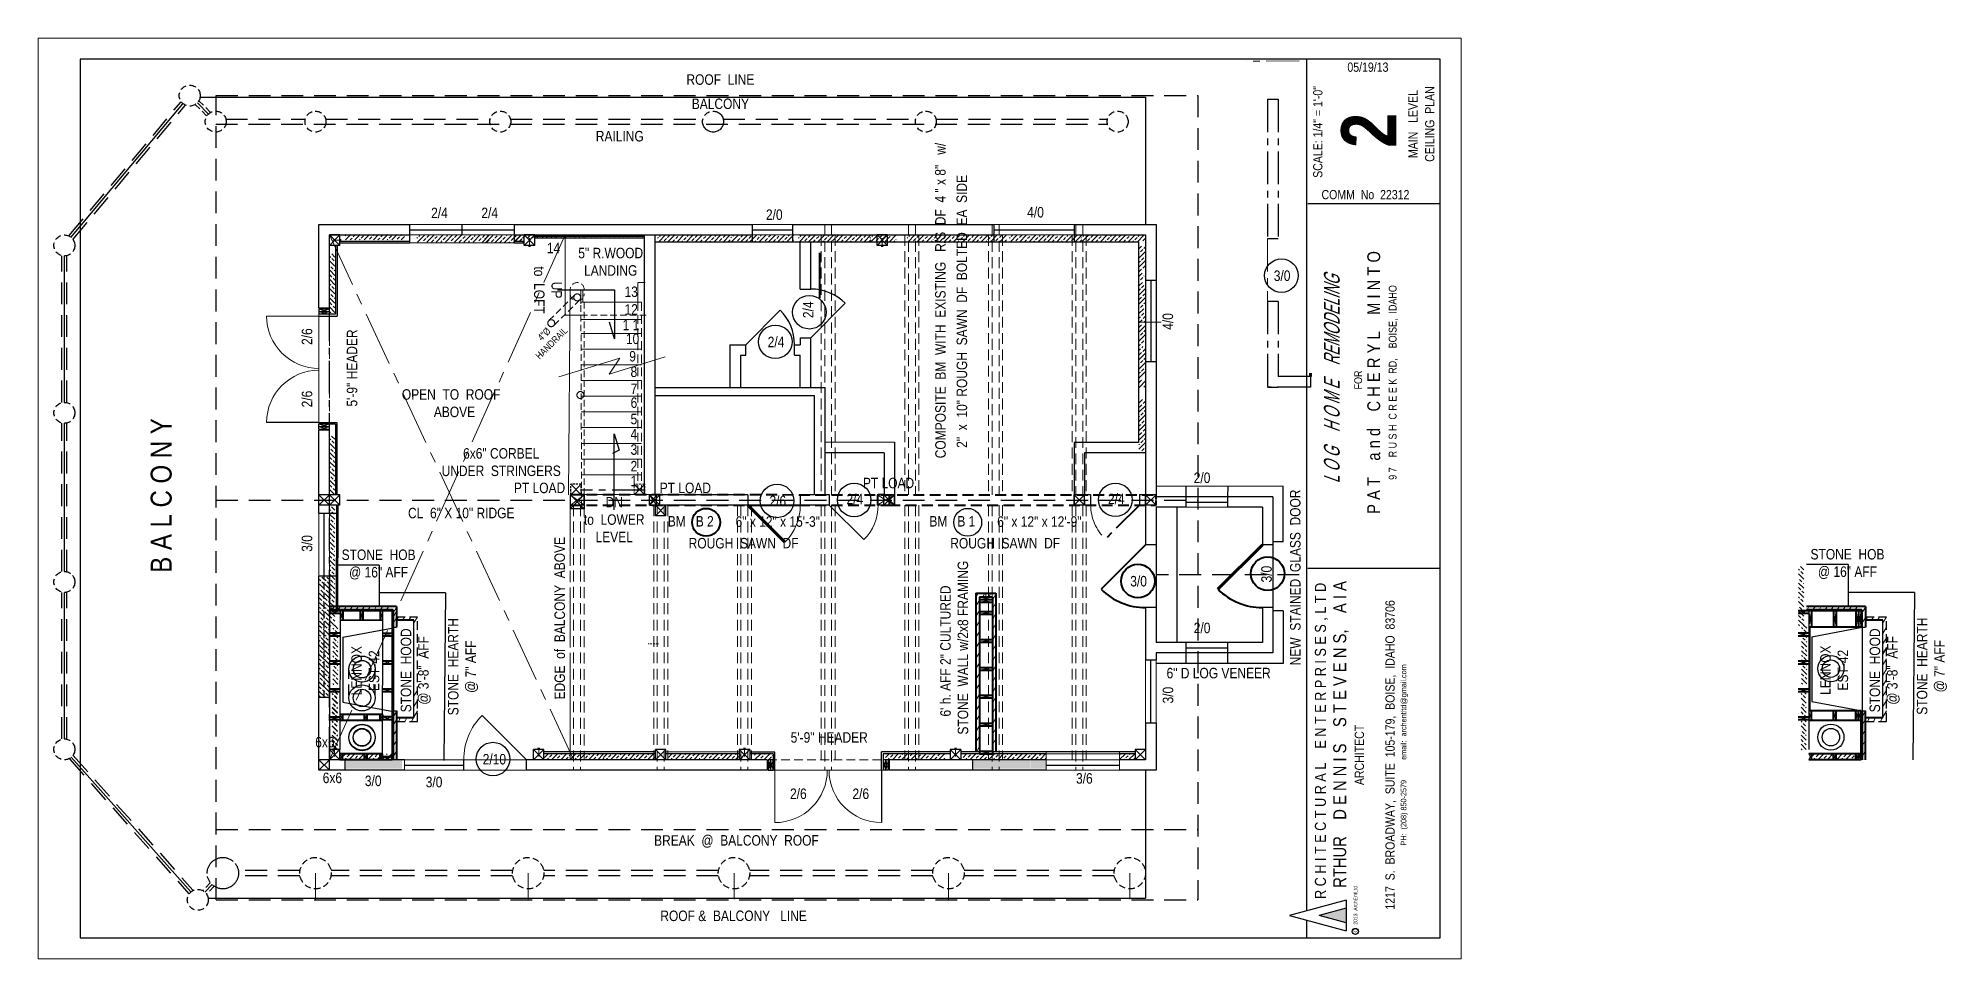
# Model space of a CAD drawing. Header units: inches. Extents: x 0 to 15350, y -6 to 2753.
# Drawn here: x 7123 to 8217, y 1246 to 1774 of the extents above; entities that cross this region are included whole.
import ezdxf

# ---------------------------------------------------------------- set-up
doc = ezdxf.new("R2010")
doc.units = ezdxf.units.IN
doc.header["$MEASUREMENT"] = 0
for name, pattern in [('CENTER', [2, 1.25, -0.25, 0.25, -0.25]), ('DASHDOT2', [0.5, 0.25, -0.125, 0, -0.125]), ('HIDDEN', [0.375, 0.25, -0.125])]:
    doc.linetypes.add(name, pattern=pattern)
for name, color, linetype, lineweight in [('DOORS', 7, 'Continuous', 60), ('EXISTING CEILING BEAMS', 255, 'HIDDEN', 20), ('FLOORING', 7, 'Continuous', 20), ('MASONRY', 14, 'Continuous', 30), ('NEW  ROUIGH SAWN  BEAMS', 3, 'HIDDEN', 40), ('NEW FRAMING', 6, 'Continuous', 30), ('NEW FRAMMING', 6, 'Continuous', 30), ('PLUMBING', 3, 'Continuous', 20), ('ROOF', 7, 'HIDDEN', 30), ('ROOF FRAMING', 7, 'Continuous', 20), ('STAIRS', 7, 'Continuous', 20), ('WALL FRAMING', 9, 'CENTER', 30), ('WALLS', 7, 'Continuous', 30), ('WINDOWS', 5, 'Continuous', 30)]:
    doc.layers.add(name, color=color, linetype=linetype, lineweight=lineweight)
for name, color, linetype in [('TEXT', 7, 'Continuous'), ('TEXT80', 9, 'Continuous'), ('TITLE BLOCK', 7, 'Continuous'), ('TITLE_BLOCK', 250, 'Continuous')]:
    doc.layers.add(name, color=color, linetype=linetype)
doc.layers.get('PLUMBING').off()
doc.styles.add('ARCH ENT', font='technical.ttf', dxfattribs={"height": 2})
doc.styles.add('ARCHENT', font='technical.ttf', dxfattribs={"height": 6})
doc.styles.add('EXIST', font='romans.shx', dxfattribs={"width": 0.75, "oblique": 20, "height": 12})

msp = doc.modelspace()

# ---------------------------------------------------------------- texts
at = {"layer": 'TEXT80', "color": 9, "width": 360.062, "attachment_point": 5, "style": 'ARCHENT'}
for s, insert, char_height, rotation in [('{\\C7;ROOF  LINE}', (7513.8, 1750), 6, 0.0328), ('{\\C7;BALCONY}', (7513.8, 1736.1), 6, 0.0328), ('{\\C7;RAILING}', (7456.1, 1717.5), 6, 0.0328), ('{\\C7;2/4}', (7352.7, 1673.5), 6, 0.0328), ('{\\C7;2/4}', (7381.5, 1673.5), 6, 0.0328), ('{\\C7;2/0}', (7544.7, 1672.5), 6, 0.0328), ('{\\C7;4/0}', (7694.5, 1673.9), 6, 0.0328), ('{\\C7;5" R.WOOD\\PLANDING}', (7450.9, 1645.5), 6, 0.0328), ('{\\C7;UP\\Pto  LOFT}', (7414.9, 1629.3), 6, 270.0328), ('{\\C7; 13}', (7461.7, 1628.3), 6, 0.0328), ('{\\C7;3/0}', (7835.9, 1637.5), 6, 0.0328), ('{\\C7; 12}', (7461.7, 1618.2), 6, 0.0328), ('{\\C7;1 1}', (7462.5, 1609.3), 6, 0.0328), ('{\\C7;4/0}', (7770.4, 1611.3), 6, 90.0328), ('{\\C7; 4"%%C\\PHANDRAIL }', (7414.6, 1601.2), 4, 45.0328), ('{\\C7; 10}', (7462.5, 1601.3), 6, 0.0328), ('{\\C7; 9}', (7462.5, 1591.3), 6, 0.0328), ('{\\C7;8}', (7464.2, 1582.4), 6, 0.0328), ('{\\C7;OPEN  TO  ROOF\\P\\C6;  \\C7;ABOVE\\C6; }', (7359.4, 1564.4), 6, 0.0328), ('{\\C7;7}', (7464.2, 1572.7), 6, 0.0328), ('{\\C7;6}', (7464.2, 1564.7), 6, 0.0328), ('{\\C7;B A L C O N Y}', (7193.2, 1511.5), 12, 90.0328), ('{\\C7;5}', (7464.2, 1555.3), 6, 0.0328), ('{\\C7;4}', (7464.2, 1546.7), 6, 0.0328), ('{\\C6;6x6" CORBEL\\C7;\\P\\C6;UNDER  STRINGERS\\C7; }', (7388.1, 1530.6), 6, 0.0328), ('{\\C7;3}', (7464.2, 1537.8), 6, 0.0328), ('{\\C7;2}', (7464.2, 1528.3), 6, 0.0328), ('{\\C7;1}', (7464.2, 1519.8), 6, 0.0328), ('{\\C7;2/0}', (7790, 1521.6), 6, 0.0328), ('{\\C7;DN\\Pto  LOWER \\PLEVEL}', (7452.9, 1497.7), 6, 0.0328), ('{\\C7;2/6}', (7546.7, 1508.3), 6, 0.0328), ('{\\C6;NEW  STAINED  GLASS  DOOR}', (7843.5, 1464.5), 6, 90.0328), ('{\\C7;3/0}', (7276.8, 1484), 6, 90.0328), ('{\\C6;3/0}', (7827, 1466.4), 6, 90.0328), ('{\\C7;2/0}', (7790, 1435.5), 6, 0.0328), ('{\\C6;6" D LOG VENEER}', (7799.5, 1409.6), 6, 0.0328), ('{\\C7;6x6}', (7287, 1370), 6, 0.0328), ('{\\C7;2/10}', (7384.2, 1360.2), 6, 0.0328), ('{\\C7;6x6}', (7291.3, 1349.5), 6, 0.0328), ('{\\C7;3/0}', (7314.7, 1347.8), 6, 0.0328), ('{\\C7;3/0}', (7349.6, 1347.1), 6, 0.0328)]:
    msp.add_mtext(s, dxfattribs=dict(at, insert=insert, char_height=char_height, rotation=rotation))
at = {"layer": 'TEXT80', "color": 6, "char_height": 6, "width": 360.062, "attachment_point": 5, "style": 'ARCHENT'}
for s, insert, rotation in [('COMPOSITE  BM  WITH  EXISTING   R/S  DF  4 " x 8"   w/', (7640, 1623.3), 90.0328), ('{\\C3;              }2"  x  10" ROUGH  SAWN  DF  BOLTED  EA  SIDE', (7652.3, 1603.7), 90.0328), ('2/6', (7276.8, 1602.6), 90.0328), ('{\\C3;\\P}5\'-9" HEADER', (7297.6, 1584.6), 90.0328), ('2/6', (7276.8, 1566.8), 90.0328), ('{\\C7;CL  6" X 10" RIDGE}', (7365.2, 1501.4), 0.0328), ('6" x 12" x 15\'-3"', (7546.7, 1496.5), 0.0328), ('BM   B 1', (7646.8, 1496.7), 0.0328), ('ROUGH  SAWN  DF', (7527.1, 1484.1), 0.0328), ('ROUGH  SAWN  DF', (7677.1, 1484.1), 0.0328), ('{\\C3;\\P}5\'-9" HEADER', (7576.2, 1377.7), 0.0328), ('2/6', (7558.5, 1340.4), 0.0328), ('2/6', (7594.3, 1340.4), 0.0328)]:
    msp.add_mtext(s, dxfattribs=dict(at, insert=insert, rotation=rotation))
at = {"layer": 'TEXT80', "char_height": 6, "width": 360.062, "attachment_point": 5, "style": 'ARCHENT'}
for s, insert, rotation in [('{\\C7;14}', (7418.1, 1653.4), 0.0328), ('{\\C6;2/4}', (7564.2, 1618), 90.0328), ('{\\C6;2/4}', (7545.7, 1599.5), 0.0328), ('{\\C4;PT LOAD}', (7610.2, 1518.6), 0.0328), ('{\\C4;PT LOAD}', (7410.1, 1515.8), 0.0328), ('{\\C4;PT LOAD}', (7493.7, 1515.8), 0.0328), ('{\\C6;2/4}', (7590.9, 1509.4), 0.0328), ('{\\C6;2/4}', (7740.8, 1509.5), 0.0328), ('{\\C6;6" x 12" x 12\'-9"}', (7696.7, 1496.5), 0.0328), ('{\\C7;EDGE  of  BALCONY  ABOVE}', (7421.7, 1441.1), 90.0328), ('{\\C7;BREAK  @  BALCONY  ROOF}', (7523, 1313.1), 0.0328), ('{\\C7; ROOF &  BALCONY   LINE}', (7520.4, 1270.4), 0.0328)]:
    msp.add_mtext(s, dxfattribs=dict(at, insert=insert, rotation=rotation))
at = {"layer": 'TEXT80', "color": 6, "lineweight": 40, "insert": (7496.8, 1496.7), "char_height": 6, "width": 360.062, "attachment_point": 5, "rotation": 0.0328, "style": 'ARCHENT'}
msp.add_mtext('BM   B 2', dxfattribs=at)
at = {"layer": 'TEXT80', "color": 6, "linetype": 'Continuous', "lineweight": 30, "char_height": 6, "width": 360.062, "attachment_point": 5, "style": 'ARCHENT'}
for s, insert, rotation in [('STONE  HOB{\\C7;\\P}@ 16" AFF', (7317.8, 1471.9), 359.9672), ('STONE  HOOD{\\C7;\\P}@ 3\'-8"  AFF', (7339.1, 1411.2), 89.9672), ('STONE  HEARTH{\\C7;\\P}@ 7" AFF', (7366.2, 1413.3), 89.9672), ('LENNOX\\PEST-42', (7310.2, 1411), 89.9672)]:
    msp.add_mtext(s, dxfattribs=dict(at, insert=insert, rotation=rotation))
at = {"layer": 'TEXT80', "color": 1, "linetype": 'Continuous', "lineweight": 30, "char_height": 6, "width": 360.062, "attachment_point": 5, "style": 'ARCHENT'}
for s, insert, rotation in [('{\\C7;STONE  HOB\\P@ 16" AFF}', (8160.1, 1472.2), 359.9672), ('{\\C7;STONE  HOOD\\P@ 3\'-8"  AFF}', (8181.4, 1411.2), 89.9672), ('{\\C7;STONE  HEARTH\\P@ 7" AFF}', (8208.5, 1413.6), 89.9672), ('{\\C7;LENNOX\\PEST-42}', (8152.5, 1411.3), 89.9672)]:
    msp.add_mtext(s, dxfattribs=dict(at, insert=insert, rotation=rotation))
at = {"layer": 'TEXT80', "color": 7, "linetype": 'Continuous', "lineweight": 40, "insert": (7753.6, 1462.3), "char_height": 6, "width": 360.062, "attachment_point": 5, "rotation": 0.0328, "style": 'ARCHENT'}
msp.add_mtext('{\\C7;3/0}', dxfattribs=at)
at = {"layer": 'TEXT80', "color": 9, "linetype": 'Continuous', "insert": (7722.5, 1349.2), "char_height": 6, "width": 360.062, "attachment_point": 5, "rotation": 0.0328, "style": 'ARCHENT'}
msp.add_mtext('{\\C7;3/6}', dxfattribs=at)
at = {"layer": 'TITLE BLOCK', "color": 7, "linetype": 'Continuous', "lineweight": 30, "ltscale": 0.5, "char_height": 5.276, "attachment_point": 5, "style": 'ARCH ENT'}
for s, insert in [('\\A1;05/19/13', (7885.1, 1757.1)), ('COMM  No  22312', (7883.7, 1684))]:
    msp.add_mtext(s, dxfattribs=dict(at, insert=insert))
at = {"layer": 'TITLE BLOCK', "color": 7, "linetype": 'Continuous', "lineweight": 30, "ltscale": 0.5, "rotation": 90, "style": 'ARCH ENT'}
for s, insert, char_height, attachment_point in [('SCALE: 1/4" = 1\'-0"  ', (7856.4, 1720), 5.276, 5), ('MAIN   LEVEL', (7911, 1724.5), 5.276, 5), ('CEILING  PLAN', (7920.6, 1724.5), 5.276, 5), ('{\\fTechnical|b1|i0|c0|p34;2}', (7869.8, 1720.9), 31.653, 2), ('\\P{\\H0.3769x;  FOR\\P\\H1.644x;P A T    a n d    C H E R Y L    M I N T O\\P\\H0.6083x;9 7    R U S H  C R E E K  RD,    BOISE,  IDAHO}', (7879.9, 1576.3), 11.901, 5), ('        R C H I T E C T U R A L    E N T E R P R I S E S , L T D\\P{\\H1.167x;          RTHUR    D E N N I S    S T E V E N S,    A I A\\P\\H0.7145x;ARCHITECT\\P\\P1217  S.  BROADWAY,  SUITE  105-179,  BOISE,  IDAHO  83706\\P\\H0.5999x;PH:  (208) 850-2579          email:  archentltd@gmail.com}', (7854.7, 1362.7), 6.331, 2)]:
    msp.add_mtext(s, dxfattribs=dict(at, insert=insert, char_height=char_height, attachment_point=attachment_point))
at = {"layer": 'TITLE BLOCK', "color": 7, "linetype": 'Continuous', "lineweight": 9, "ltscale": 50, "insert": (7859.9, 1578.2), "char_height": 9, "width": 201.5, "attachment_point": 2, "rotation": 90, "style": 'EXIST'}
msp.add_mtext('{\\fTechnical|b0|i0|c0|p34;L O G    H O M E    REMODELING}', dxfattribs=at)
at = {"layer": 'TITLE BLOCK', "color": 7, "linetype": 'HIDDEN', "insert": (7876.9, 1260.9), "char_height": 2.098, "width": 29.5, "attachment_point": 1, "rotation": 90, "style": 'ARCHENT'}
msp.add_mtext('C   2013  ArchEntLtd', dxfattribs=at)
at = {"layer": 'WALLS', "color": 9, "char_height": 6, "width": 360.062, "attachment_point": 5, "rotation": 90.0328, "style": 'ARCHENT'}
for s, insert in [('{\\C6;6\' h. AFF 2" CULTURED\\C7;\\P  \\C6;STONE  WALL w/2x8 FRAMING }', (7647.9, 1422.3)), ('{\\C7;3/0}', (7770.5, 1397))]:
    msp.add_mtext(s, dxfattribs=dict(at, insert=insert))

# ---------------------------------------------------------------- blocks, each defined once
blk = doc.blocks.new('A$C4B672F97')
at = {"layer": 'STAIRS', "color": 7, "linetype": 'HIDDEN', "lineweight": 9, "ltscale": 15}
for p, q in [((-3.1, 2.5), (-18, -12.3)), ((-0.3, -0.3), (-15.2, -15.2))]:
    blk.add_line(p, q, dxfattribs=at)
at = {"layer": 'STAIRS', "linetype": 'DASHDOT2', "lineweight": 9, "ltscale": 150}
for centre in [(-1.7, 1.1), (-16.6, -13.7)]:
    blk.add_circle(centre, 2, dxfattribs=at)
at = {"layer": 'STAIRS', "color": 7, "linetype": 'HIDDEN', "lineweight": 9, "ltscale": 15}
for centre, start, end in [((-1.7, 5.6), 0, 180), ((-1.7, 3.1), 180, 0)]:
    blk.add_arc(centre, 4, start, end, dxfattribs=at)

# ---------------------------------------------------------------- hatches: boundary and pattern name
at = {"layer": 'NEW FRAMING', "linetype": 'Continuous', "lineweight": 9, "ltscale": 25}
h = msp.add_hatch(dxfattribs=at)
h.set_pattern_fill('ANSI33', color=256, scale=15, style=0)
h.set_pattern_definition([(45, (2360.5694, 394.9716), (-2.6516504, 2.6516504), []), (45, (2363.221, 394.9716), (-2.6516504, 2.6516504), [1.875, -0.9375])])
h.paths.add_polyline_path([(7298.6, 1661.1), (7298.6, 1658.1), (7332.6, 1658.1), (7332.6, 1661.1)])
h = msp.add_hatch(dxfattribs=at)
h.set_pattern_fill('ANSI33', color=256, scale=15, style=0)
h.set_pattern_definition([(45, (2404.787, 396.599), (-2.6516504, 2.6516504), []), (45, (2407.4385, 396.599), (-2.6516504, 2.6516504), [1.875, -0.9375])])
h.paths.add_polyline_path([(7381.8, 1659.8), (7339.8, 1659.8), (7339.8, 1656.8), (7381.8, 1656.8)])
h.paths.add_polyline_path([(7381.8, 1660.9), (7339.8, 1660.9), (7339.8, 1659.8), (7381.8, 1659.8)])
h = msp.add_hatch(dxfattribs=at)
h.set_pattern_fill('ANSI33', color=256, scale=15, style=0)
h.set_pattern_definition([(45, (2443.792, 396.166), (-2.6516504, 2.6516504), []), (45, (2446.4437, 396.166), (-2.6516504, 2.6516504), [1.875, -0.9375])])
h.paths.add_polyline_path([(7420.8, 1660.5), (7378.8, 1660.5), (7378.8, 1659.3), (7420.8, 1659.3)])
h.paths.add_polyline_path([(7401.3, 1656.3), (7401.3, 1659.3), (7378.8, 1659.3), (7378.8, 1656.3)])
h = msp.add_hatch(dxfattribs=at)
h.set_pattern_fill('ANSI33', color=256, scale=15, style=0)
h.set_pattern_definition([(45, (2459.9864, 396.4), (-2.6516504, 2.6516504), []), (45, (2462.638, 396.4), (-2.6516504, 2.6516504), [1.875, -0.9375])])
h.paths.add_polyline_path([(7437, 1660.7), (7395, 1660.7), (7395, 1659.6), (7437, 1659.6)])
h.paths.add_polyline_path([(7401.3, 1656.6), (7401.3, 1659.6), (7395, 1659.6), (7395, 1656.6)])
h = msp.add_hatch(dxfattribs=at)
h.set_pattern_fill('ANSI33', color=256, scale=15, style=0)
h.set_pattern_definition([(45, (2445.6567, 397.017), (-2.6516504, 2.6516504), []), (45, (2448.3084, 397.017), (-2.6516504, 2.6516504), [1.875, -0.9375])])
h.paths.add_polyline_path([(7407.3, 1660.9), (7407.3, 1660.2), (7422.7, 1660.2), (7422.7, 1660.9)])
h.paths.add_polyline_path([(7407.3, 1659.9), (7422.7, 1659.9), (7422.7, 1660.2), (7407.3, 1660.2)])
h = msp.add_hatch(dxfattribs=at)
h.set_pattern_fill('ANSI33', color=256, scale=15, style=0)
h.set_pattern_definition([(45, (2496.0007, 396.7866), (-2.6516504, 2.6516504), []), (45, (2498.6523, 396.7866), (-2.6516504, 2.6516504), [1.875, -0.9375])])
h.paths.add_polyline_path([(7470.3, 1659.9), (7470.3, 1660.9), (7431, 1660.9), (7431, 1659.9)])
h = msp.add_hatch(dxfattribs=at)
h.set_pattern_fill('ANSI33', color=256, scale=15, style=0)
h.set_pattern_definition([(45, (2542.824, 396.599), (-2.6516504, 2.6516504), []), (45, (2545.4756, 396.599), (-2.6516504, 2.6516504), [1.875, -0.9375])])
h.paths.add_polyline_path([(7519.8, 1659.8), (7477.8, 1659.8), (7477.8, 1656.8), (7519.8, 1656.8)])
h.paths.add_polyline_path([(7519.8, 1660.9), (7477.8, 1660.9), (7477.8, 1659.8), (7519.8, 1659.8)])
h = msp.add_hatch(dxfattribs=at)
h.set_pattern_fill('ANSI33', color=256, scale=15, style=0)
h.set_pattern_definition([(45, (2584.8256, 396.7523), (-2.6516504, 2.6516504), []), (45, (2587.4772, 396.7523), (-2.6516504, 2.6516504), [1.875, -0.9375])])
h.paths.add_polyline_path([(7555.8, 1656.9), (7555.8, 1659.9), (7519.8, 1659.9), (7519.8, 1656.9)])
h.paths.add_polyline_path([(7555.8, 1660.9), (7519.8, 1660.9), (7519.8, 1659.9), (7555.8, 1659.9)])
h = msp.add_hatch(dxfattribs=at)
h.set_pattern_fill('ANSI33', color=256, scale=15, style=0)
h.set_pattern_definition([(45, (2623.5272, 396.599), (-2.6516504, 2.6516504), []), (45, (2626.179, 396.599), (-2.6516504, 2.6516504), [1.875, -0.9375])])
h.paths.add_polyline_path([(7600.5, 1659.8), (7558.5, 1659.8), (7558.5, 1656.8), (7600.5, 1656.8)])
h.paths.add_polyline_path([(7600.5, 1660.9), (7558.5, 1660.9), (7558.5, 1659.8), (7600.5, 1659.8)])
h = msp.add_hatch(dxfattribs=at)
h.set_pattern_fill('ANSI33', color=256, scale=15, style=0)
h.set_pattern_definition([(45, (2664.496, 396.599), (-2.6516504, 2.6516504), []), (45, (2667.1475, 396.599), (-2.6516504, 2.6516504), [1.875, -0.9375])])
h.paths.add_polyline_path([(7614.6, 1659.8), (7614.6, 1660.9), (7599.5, 1660.9), (7599.5, 1659.8)])
h.paths.add_polyline_path([(7614.6, 1656.8), (7614.6, 1659.8), (7599.5, 1659.8), (7599.5, 1656.8)])
h = msp.add_hatch(dxfattribs=at)
h.set_pattern_fill('ANSI33', color=256, scale=15, style=0)
h.set_pattern_definition([(45, (2685.843, 396.599), (-2.6516504, 2.6516504), []), (45, (2688.4945, 396.599), (-2.6516504, 2.6516504), [1.875, -0.9375])])
h.paths.add_polyline_path([(7635.9, 1659.8), (7635.9, 1660.9), (7620.9, 1660.9), (7620.9, 1659.8)])
h.paths.add_polyline_path([(7635.9, 1656.8), (7635.9, 1659.8), (7620.9, 1659.8), (7620.9, 1656.8)])
h = msp.add_hatch(dxfattribs=at)
h.set_pattern_fill('ANSI33', color=256, scale=15, style=0)
h.set_pattern_definition([(45, (2701.2858, 396.599), (-2.6516504, 2.6516504), []), (45, (2703.9374, 396.599), (-2.6516504, 2.6516504), [1.875, -0.9375])])
h.paths.add_polyline_path([(7678.3, 1659.8), (7636.3, 1659.8), (7636.3, 1656.8), (7678.3, 1656.8)])
h.paths.add_polyline_path([(7678.3, 1660.9), (7636.3, 1660.9), (7636.3, 1659.8), (7678.3, 1659.8)])
h = msp.add_hatch(dxfattribs=at)
h.set_pattern_fill('ANSI33', color=256, scale=15, style=0)
h.set_pattern_definition([(45, (2744.5754, 396.599), (-2.6516504, 2.6516504), []), (45, (2747.227, 396.599), (-2.6516504, 2.6516504), [1.875, -0.9375])])
h.paths.add_polyline_path([(7721.6, 1659.8), (7679.6, 1659.8), (7679.6, 1656.8), (7721.6, 1656.8)])
h.paths.add_polyline_path([(7721.6, 1660.9), (7679.6, 1660.9), (7679.6, 1659.8), (7721.6, 1659.8)])
h = msp.add_hatch(dxfattribs=at)
h.set_pattern_fill('ANSI33', color=256, scale=15, style=0)
h.set_pattern_definition([(45, (2785.544, 396.599), (-2.6516504, 2.6516504), []), (45, (2788.1957, 396.599), (-2.6516504, 2.6516504), [1.875, -0.9375])])
h.paths.add_polyline_path([(7757.6, 1656.8), (7757.6, 1659.8), (7720.6, 1659.8), (7720.6, 1656.8)])
h.paths.add_polyline_path([(7757.6, 1659.8), (7757.6, 1660.9), (7720.6, 1660.9), (7720.6, 1659.8)])
h = msp.add_hatch(dxfattribs=at)
h.set_pattern_fill('ANSI33', color=256, scale=15, style=0)
h.set_pattern_definition([(45, (2999.56, 91.3216), (-2.6516504, 2.6516504), []), (45, (3002.212, 91.3216), (-2.6516504, 2.6516504), [1.875, -0.9375])])
h.paths.add_polyline_path([(7757.6, 1636.5), (7757.6, 1637.3, -0.407485), (7755.6, 1639.3), (7753.8, 1639.3), (7753.8, 1618.6), (7755.8, 1618.6, -0.299331), (7757.6, 1619.8), (7757.6, 1621.8, -0.387451), (7757.1, 1622.3, -0.387451), (7757.6, 1622.8), (7757.6, 1627, -0.400785), (7756.6, 1628, -0.400785), (7757.6, 1629), (7757.6, 1632.5, -0.407485), (7755.6, 1634.5, -0.407485)])
h.paths.add_polyline_path([(7755.6, 1617.8, -0.096396), (7755.8, 1618.6), (7753.8, 1618.6), (7753.8, 1617.1), (7755.8, 1617.1, -0.096396)])
h.paths.add_polyline_path([(7757.6, 1615.8, -0.299331), (7755.8, 1617.1), (7753.8, 1617.1), (7753.8, 1614.5), (7757.6, 1614.5)])
h.paths.add_polyline_path([(7757.6, 1618.6), (7755.8, 1618.6, 0.096396), (7755.6, 1617.8, 0.096396), (7755.8, 1617.1), (7757.6, 1617.1)])
h.paths.add_polyline_path([(7757.6, 1607.3), (7753.8, 1607.3), (7753.8, 1587.3), (7757.6, 1588.4), (7757.6, 1597.2, -0.776153), (7755.7, 1597.7, -0.776153), (7757.6, 1598.2)])
h.paths.add_polyline_path([(7755.6, 1599.5, -1), (7754.6, 1599.5, -1)], flags=16)
h.paths.add_polyline_path([(7755.6, 1595.8, -1), (7754.6, 1595.8, -1)], flags=16)
h.paths.add_polyline_path([(7757.6, 1588.4), (7753.8, 1587.3), (7753.8, 1573.5), (7757.6, 1573.5), (7757.6, 1577.5, -0.411157), (7755.6, 1579.5, -0.411157), (7757.6, 1581.5)])
h.paths.add_polyline_path([(7757.6, 1614.5), (7753.8, 1614.5), (7753.8, 1607.3), (7757.6, 1607.3)])
h.paths.add_polyline_path([(7754.7, 1611, -1), (7756.7, 1611, -1)], flags=16)
h.paths.add_polyline_path([(7756.2, 1609.1, -1), (7755.2, 1609.1, -1)], flags=16)
h.paths.add_polyline_path([(7755.2, 1612.8, -1), (7756.2, 1612.8, -1)], flags=16)
edge = h.paths.add_edge_path()
edge.add_line((7757.8, 1641.2), (7757.8, 1654.5))
edge.add_line((7757.8, 1654.5), (7753.8, 1654.5))
edge.add_line((7753.8, 1654.5), (7753.8, 1639.3))
edge.add_line((7753.8, 1639.3), (7755.6, 1639.3))
edge.add_arc((7757.6, 1639.3), 2, 84.1006, 180, ccw=False)
edge = h.paths.add_edge_path()
edge.add_line((7757.8, 1581.5), (7757.8, 1586))
edge.add_line((7757.8, 1586), (7757.8, 1615.8))
edge.add_arc((7757.6, 1617.8), 2, 268.6807, 275.8994, ccw=False)
edge.add_line((7757.6, 1615.8), (7757.6, 1598.2))
edge.add_arc((7756.7, 1597.7), 1, -28.7322, 28.7322, ccw=False)
edge.add_line((7757.6, 1597.2), (7757.6, 1581.5))
edge.add_arc((7757.6, 1579.5), 2, 83.5218, 90.5986, ccw=False)
h.paths.add_polyline_path([(7757.8, 1617.1), (7757.8, 1618.6), (7757.6, 1618.6), (7757.6, 1617.1)])
edge = h.paths.add_edge_path()
edge.add_line((7757.8, 1573.5), (7757.8, 1577.5))
edge.add_arc((7757.6, 1579.5), 2, 269.4014, 276.3496, ccw=False)
edge.add_line((7757.6, 1577.5), (7757.6, 1573.5))
edge.add_line((7757.6, 1573.5), (7757.8, 1573.5))
h = msp.add_hatch(dxfattribs=at)
h.set_pattern_fill('ANSI33', color=256, scale=15, angle=90, style=0)
h.set_pattern_definition([(135, (8555.9147, -3321.868), (-2.6516504, -2.6516504), []), (135, (8555.9147, -3319.216), (-2.6516504, -2.6516504), [1.875, -0.9375])])
h.paths.add_polyline_path([(7289.8, 1616.1), (7292.8, 1616.1), (7292.8, 1650.1), (7289.8, 1650.1)])
h = msp.add_hatch(dxfattribs=at)
h.set_pattern_fill('ANSI33', color=256, scale=15, style=0)
h.set_pattern_definition([(45, (2759.7957, 118.4), (-2.6516504, 2.6516504), []), (45, (2762.4473, 118.4), (-2.6516504, 2.6516504), [1.875, -0.9375])])
h.paths.add_polyline_path([(7757.8, 1566.6), (7753.8, 1566.6), (7753.8, 1536.6), (7757.8, 1536.6)])
h = msp.add_hatch(dxfattribs=at)
h.set_pattern_fill('ANSI33', color=256, scale=15, angle=90, style=0)
h.set_pattern_definition([(135, (8555.8597, -3426.424), (-2.6516504, -2.6516504), []), (135, (8555.8597, -3423.7724), (-2.6516504, -2.6516504), [1.875, -0.9375])])
h.paths.add_polyline_path([(7289.7, 1511.6), (7292.7, 1511.6), (7292.7, 1545.6), (7289.7, 1545.6)])
h = msp.add_hatch(dxfattribs=at)
h.set_pattern_fill('ANSI33', color=256, scale=15, angle=90, style=0)
h.set_pattern_definition([(135, (8555.89, -3467.057), (-2.6516504, -2.6516504), []), (135, (8555.89, -3464.4054), (-2.6516504, -2.6516504), [1.875, -0.9375])])
h.paths.add_polyline_path([(7289.7, 1471), (7292.7, 1471), (7292.7, 1505), (7289.7, 1505)])
h = msp.add_hatch(dxfattribs=at)
h.set_pattern_fill('ANSI33', color=256, scale=15, angle=90, style=0)
h.set_pattern_definition([(135, (8555.8656, -3501.5705), (-2.6516504, -2.6516504), []), (135, (8555.8656, -3498.919), (-2.6516504, -2.6516504), [1.875, -0.9375])])
h.paths.add_polyline_path([(7289.7, 1436.4), (7292.7, 1436.4), (7292.7, 1470.4), (7289.7, 1470.4)])
h = msp.add_hatch(dxfattribs=at)
h.set_pattern_fill('ANSI33', color=256, scale=15, angle=90, style=0)
h.set_pattern_definition([(135, (9398.1592, -3501.2786), (-2.6516504, -2.6516504), []), (135, (9398.1592, -3498.627), (-2.6516504, -2.6516504), [1.875, -0.9375])])
h.paths.add_polyline_path([(8132, 1436.7), (8135, 1436.7), (8135, 1470.7), (8132, 1470.7)])
h = msp.add_hatch(dxfattribs=at)
h.set_pattern_fill('ANSI33', color=256, scale=15, angle=90, style=0)
h.set_pattern_definition([(135, (8550.1603, -3507.2784), (-2.6516504, -2.6516504), []), (135, (8550.1603, -3504.6267), (-2.6516504, -2.6516504), [1.875, -0.9375])])
h.paths.add_polyline_path([(7284, 1430.7), (7287, 1430.7), (7287, 1464.7), (7284, 1464.7)])
h = msp.add_hatch(dxfattribs=at)
h.set_pattern_fill('ANSI33', color=256, scale=15, angle=90, style=0)
h.set_pattern_definition([(135, (8553.1603, -3507.2784), (-2.6516504, -2.6516504), []), (135, (8553.1603, -3504.6267), (-2.6516504, -2.6516504), [1.875, -0.9375])])
h.paths.add_polyline_path([(7287, 1430.7), (7290, 1430.7), (7290, 1464.7), (7287, 1464.7)])
h = msp.add_hatch(dxfattribs=at)
h.set_pattern_fill('ANSI33', color=256, scale=15, angle=90, style=0)
h.set_pattern_definition([(135, (8557.657, -3535.0887), (-2.6516504, -2.6516504), []), (135, (8557.657, -3532.437), (-2.6516504, -2.6516504), [1.875, -0.9375])])
h.paths.add_polyline_path([(7291.5, 1402.9), (7294.5, 1402.9), (7294.5, 1436.9), (7291.5, 1436.9)])
h = msp.add_hatch(dxfattribs=at)
h.set_pattern_fill('ANSI33', color=256, scale=15, angle=90, style=0)
h.set_pattern_definition([(135, (9399.9507, -3534.7968), (-2.6516504, -2.6516504), []), (135, (9399.9507, -3532.145), (-2.6516504, -2.6516504), [1.875, -0.9375])])
h.paths.add_polyline_path([(8133.8, 1403.2), (8136.8, 1403.2), (8136.8, 1437.2), (8133.8, 1437.2)])
h = msp.add_hatch(dxfattribs=at)
h.set_pattern_fill('ANSI33', color=256, scale=15, angle=90, style=0)
h.set_pattern_definition([(135, (8549.7513, -3541.9985), (-2.6516504, -2.6516504), []), (135, (8549.7513, -3539.347), (-2.6516504, -2.6516504), [1.875, -0.9375])])
h.paths.add_polyline_path([(7286.6, 1396), (7289.6, 1396), (7289.6, 1430), (7286.6, 1430)])
h.paths.add_polyline_path([(7283.6, 1396), (7286.6, 1396), (7286.6, 1430), (7283.6, 1430)])
h = msp.add_hatch(dxfattribs=at)
h.set_pattern_fill('ANSI33', color=256, scale=15, angle=90, style=0)
h.set_pattern_definition([(135, (8557.3135, -3572.489), (-2.6516504, -2.6516504), []), (135, (8557.3135, -3569.8375), (-2.6516504, -2.6516504), [1.875, -0.9375])])
h.paths.add_polyline_path([(7291.2, 1365.5), (7294.2, 1365.5), (7294.2, 1399.5), (7291.2, 1399.5)])
h = msp.add_hatch(dxfattribs=at)
h.set_pattern_fill('ANSI33', color=6, scale=15, angle=90, style=0)
h.set_pattern_definition([(135, (8557.3137, -3572.781), (-2.6516504, -2.6516504), []), (135, (8557.3137, -3570.1294), (-2.6516504, -2.6516504), [1.875, -0.9375])])
h.paths.add_polyline_path([(7291.2, 1365.2), (7294.2, 1365.2), (7294.2, 1399.2), (7291.2, 1399.2)])
h = msp.add_hatch(dxfattribs=at)
h.set_pattern_fill('ANSI33', color=256, scale=15, angle=90, style=0)
h.set_pattern_definition([(135, (9399.6074, -3572.489), (-2.6516504, -2.6516504), []), (135, (9399.6074, -3569.8375), (-2.6516504, -2.6516504), [1.875, -0.9375])])
h.paths.add_polyline_path([(8133.5, 1365.5), (8136.5, 1365.5), (8136.5, 1399.5), (8133.5, 1399.5)])
h = msp.add_hatch(dxfattribs=at)
h.set_pattern_fill('ANSI33', color=256, scale=15, angle=180, style=0)
h.set_pattern_definition([(225, (12269.021, 2626.4176), (2.6516504, -2.6516504), []), (225, (12266.3693, 2626.4176), (2.6516504, -2.6516504), [1.875, -0.9375])])
h.paths.add_polyline_path([(7325.6, 1360.3), (7325.6, 1363.3), (7297, 1363.3), (7297, 1360.3)])
h = msp.add_hatch(dxfattribs=at)
h.set_pattern_fill('ANSI33', color=256, scale=15, angle=180, style=0)
h.set_pattern_definition([(225, (12384.9994, 2626.283), (2.6516504, -2.6516504), []), (225, (12382.3477, 2626.283), (2.6516504, -2.6516504), [1.875, -0.9375])])
h.paths.add_polyline_path([(7447, 1360.1), (7447, 1363.1), (7413, 1363.1), (7413, 1360.1)])
h = msp.add_hatch(dxfattribs=at)
h.set_pattern_fill('ANSI33', color=256, scale=15, angle=180, style=0)
h.set_pattern_definition([(225, (12418.8613, 2626.283), (2.6516504, -2.6516504), []), (225, (12416.2096, 2626.283), (2.6516504, -2.6516504), [1.875, -0.9375])])
h.paths.add_polyline_path([(7476.6, 1360.1), (7476.6, 1363.1), (7446.8, 1363.1), (7446.8, 1360.1)])
h = msp.add_hatch(dxfattribs=at)
h.set_pattern_fill('ANSI33', color=256, scale=15, angle=180, style=0)
h.set_pattern_definition([(225, (12455.9978, 2626.283), (2.6516504, -2.6516504), []), (225, (12453.346, 2626.283), (2.6516504, -2.6516504), [1.875, -0.9375])])
h.paths.add_polyline_path([(7518, 1360.1), (7518, 1363.1), (7484, 1363.1), (7484, 1360.1)])
h = msp.add_hatch(dxfattribs=at)
h.set_pattern_fill('ANSI33', color=256, scale=15, style=0)
h.set_pattern_definition([(45, (2581.833, 99.8157), (-2.6516504, 2.6516504), []), (45, (2584.4848, 99.8157), (-2.6516504, 2.6516504), [1.875, -0.9375])])
h.paths.add_polyline_path([(7527.6, 1360), (7527.6, 1363), (7516.9, 1363), (7516.9, 1360)])
h = msp.add_hatch(dxfattribs=at)
h.set_pattern_fill('ANSI33', color=256, scale=15, style=0)
h.set_pattern_definition([(45, (2598.352, 100.03), (-2.6516504, 2.6516504), []), (45, (2601.0036, 100.03), (-2.6516504, 2.6516504), [1.875, -0.9375])])
h.paths.add_polyline_path([(7544.1, 1360.2), (7544.1, 1363.2), (7533.4, 1363.2), (7533.4, 1360.2)])
h = msp.add_hatch(dxfattribs=at)
h.set_pattern_fill('ANSI33', color=256, scale=15, angle=180, style=0)
h.set_pattern_definition([(225, (12580.498, 2626.2776), (2.6516504, -2.6516504), []), (225, (12577.8464, 2626.2776), (2.6516504, -2.6516504), [1.875, -0.9375])])
h.paths.add_polyline_path([(7642.5, 1360.1), (7642.5, 1363.1), (7608.5, 1363.1), (7608.5, 1360.1)])
h = msp.add_hatch(dxfattribs=at)
h.set_pattern_fill('ANSI33', color=256, scale=15, angle=180, style=0)
h.set_pattern_definition([(225, (12624.9994, 2626.283), (2.6516504, -2.6516504), []), (225, (12622.3477, 2626.283), (2.6516504, -2.6516504), [1.875, -0.9375])])
h.paths.add_polyline_path([(7687, 1360.1), (7687, 1363.1), (7653, 1363.1), (7653, 1360.1)])
h = msp.add_hatch(dxfattribs=at)
h.set_pattern_fill('ANSI33', color=256, scale=15, style=0)
h.set_pattern_definition([(45, (2751.359, 100.157), (-2.6516504, 2.6516504), []), (45, (2754.0105, 100.157), (-2.6516504, 2.6516504), [1.875, -0.9375])])
h.paths.add_polyline_path([(7700.6, 1360.3), (7700.6, 1363.3), (7686.4, 1363.3), (7686.4, 1360.3)])
h = msp.add_hatch(dxfattribs=at)
h.set_pattern_fill('ANSI33', color=256, scale=15, style=0)
h.set_pattern_definition([(45, (2807.5928, 100.088), (-2.6516504, 2.6516504), []), (45, (2810.2444, 100.088), (-2.6516504, 2.6516504), [1.875, -0.9375])])
h.paths.add_polyline_path([(7751.6, 1360.2), (7751.6, 1363.2), (7742.6, 1363.2), (7742.6, 1360.2)])
h = msp.add_hatch(dxfattribs=at)
h.set_pattern_fill('ANSI33', color=256, scale=15, angle=180, style=0)
h.set_pattern_definition([(225, (13111.315, 2626.4176), (2.6516504, -2.6516504), []), (225, (13108.6632, 2626.4176), (2.6516504, -2.6516504), [1.875, -0.9375])])
h.paths.add_polyline_path([(8167.9, 1360.3), (8167.9, 1363.3), (8139.3, 1363.3), (8139.3, 1360.3)])
at = {"layer": 'TITLE_BLOCK', "linetype": 'Continuous', "ltscale": 0.5}
msp.add_hatch(color=1, dxfattribs=at).paths.add_polyline_path([(7872.7, 1274.9), (7857.1, 1270.7), (7872.7, 1266.4)])
at = {"layer": 'WALLS', "linetype": 'Continuous', "lineweight": 20, "ltscale": 20}
h = msp.add_hatch(dxfattribs=at)
h.set_pattern_fill('ZIGZAG', color=6, scale=10, style=0)
h.set_pattern_definition([(360, (7025.4292, 589.9291), (1.25, 1.25), [1.25, -1.25]), (90, (7026.6792, 589.9291), (-1.25, 1.25), [1.25, -1.25])])
h.paths.add_polyline_path([(7299.1, 1359.8), (7299.1, 1354.8), (7319.1, 1354.8), (7319.1, 1359.8)])
h.paths.add_polyline_path([(7183.1, 1359.8), (7183.1, 1354.8), (7183.1, 1354.8), (7183.1, 1359.8)])
h = msp.add_hatch(dxfattribs=at)
h.set_pattern_fill('ZIGZAG', color=6, scale=10, style=0)
h.set_pattern_definition([(360, (7037.6514, 589.9556), (1.25, 1.25), [1.25, -1.25]), (90, (7038.9014, 589.9556), (-1.25, 1.25), [1.25, -1.25])])
h.paths.add_polyline_path([(7195.3, 1359.9), (7195.3, 1354.9), (7195.3, 1354.9), (7195.3, 1359.9)])
h.paths.add_polyline_path([(7315.4, 1359.9), (7315.4, 1354.9), (7331.3, 1354.8), (7331.3, 1359.9)])
h = msp.add_hatch(dxfattribs=at)
h.set_pattern_fill('ZIGZAG', color=6, scale=10, style=0)
h.set_pattern_definition([(360, (7385.4292, 589.9291), (1.25, 1.25), [1.25, -1.25]), (90, (7386.6792, 589.9291), (-1.25, 1.25), [1.25, -1.25])])
h.paths.add_polyline_path([(7659.1, 1359.8), (7659.1, 1354.8), (7679.1, 1354.8), (7679.1, 1359.8)])
h.paths.add_polyline_path([(7543.1, 1359.8), (7543.1, 1354.8), (7543.1, 1354.8), (7543.1, 1359.8)])
h = msp.add_hatch(dxfattribs=at)
h.set_pattern_fill('ZIGZAG', color=6, scale=10, style=0)
h.set_pattern_definition([(360, (7397.6514, 589.9556), (1.25, 1.25), [1.25, -1.25]), (90, (7398.9014, 589.9556), (-1.25, 1.25), [1.25, -1.25])])
h.paths.add_polyline_path([(7555.3, 1359.9), (7555.3, 1354.9), (7555.3, 1354.9), (7555.3, 1359.9)])
h.paths.add_polyline_path([(7675.4, 1359.9), (7675.4, 1354.9), (7691.3, 1354.8), (7691.3, 1359.9)])
h = msp.add_hatch(dxfattribs=at)
h.set_pattern_fill('ZIGZAG', color=6, scale=10, style=0)
h.set_pattern_definition([(360, (7417.8338, 589.9556), (1.25, 1.25), [1.25, -1.25]), (90, (7419.0838, 589.9556), (-1.25, 1.25), [1.25, -1.25])])
h.paths.add_polyline_path([(7575.5, 1359.9), (7575.5, 1354.9), (7575.5, 1354.9), (7575.5, 1359.9)])
h.paths.add_polyline_path([(7700.8, 1354.9), (7700.8, 1359.9), (7691.5, 1359.9), (7691.5, 1354.9)])

# ---------------------------------------------------------------- linework, layer by layer
at = {"layer": 'DOORS', "color": 6, "lineweight": 9, "ltscale": 15}
for p, q in [((7253.6, 1614.4), (7283.6, 1614.4)), ((7545.1, 1323.9), (7545.1, 1353.9))]:
    msp.add_line(p, q, dxfattribs=at)
at = {"layer": 'DOORS', "color": 9, "linetype": 'Continuous', "ltscale": 15}
for p, q in [((7852.1, 1581.7), (7852.1, 1579.7)), ((7529.6, 1505.9), (7550.8, 1484.7))]:
    msp.add_line(p, q, dxfattribs=at)
at = {"layer": 'DOORS', "color": 7, "linetype": 'Continuous', "lineweight": 40, "ltscale": 15}
msp.add_line((7757.6, 1483.2), (7732.1, 1457.7), dxfattribs=at)
at = {"layer": 'DOORS', "color": 6, "ltscale": 15}
msp.add_line((7824.6, 1483.2), (7799.1, 1457.7), dxfattribs=at)
at = {"layer": 'DOORS', "color": 6, "linetype": 'Continuous', "lineweight": 9, "ltscale": 25}
for centre, start, end in [((7283.6, 1614.4), 180, 270.0001), ((7283.6, 1553.4), 90.0001, 180), ((7545.1, 1353.9), 270, 0.0001), ((7606.1, 1353.9), 180.0001, 270)]:
    msp.add_arc(centre, 30, start, end, dxfattribs=at)
at = {"layer": 'DOORS', "color": 9, "linetype": 'Continuous', "lineweight": 5, "ltscale": 15}
msp.add_arc((7529.6, 1505.9), 30, 315, 0, dxfattribs=at)
at = {"layer": 'DOORS', "color": 7, "linetype": 'Continuous', "lineweight": 40, "ltscale": 15}
msp.add_arc((7757.6, 1483.2), 36, 225, 270, dxfattribs=at)
at = {"layer": 'DOORS', "color": 6, "linetype": 'Continuous', "lineweight": 40, "ltscale": 15}
msp.add_arc((7824.6, 1483.2), 36, 225, 270, dxfattribs=at)
at = {"layer": 'EXISTING CEILING BEAMS', "linetype": 'HIDDEN', "ltscale": 25}
for p, q in [((7573.6, 1666.9), (7573.6, 1511.9)), ((7577.6, 1666.9), (7577.6, 1511.9)), ((7621.6, 1666.9), (7621.6, 1511.9)), ((7625.6, 1666.9), (7625.6, 1511.9)), ((7669.6, 1666.9), (7669.6, 1511.9)), ((7673.6, 1666.9), (7673.6, 1511.9)), ((7717.6, 1666.9), (7717.6, 1511.9)), ((7721.6, 1666.9), (7721.6, 1511.9)), ((7429.6, 1505.9), (7429.6, 1353.9)), ((7433.6, 1505.9), (7433.6, 1353.9)), ((7477.6, 1505.9), (7477.6, 1353.9)), ((7481.6, 1505.9), (7481.6, 1353.9)), ((7525.6, 1505.9), (7525.6, 1353.9)), ((7529.6, 1505.9), (7529.6, 1353.9)), ((7573.6, 1505.9), (7573.6, 1353.9)), ((7577.6, 1505.9), (7577.6, 1353.9)), ((7621.6, 1505.9), (7621.6, 1353.9)), ((7625.6, 1505.9), (7625.6, 1353.9)), ((7669.6, 1505.9), (7669.6, 1353.9)), ((7673.6, 1505.9), (7673.6, 1353.9)), ((7717.6, 1505.9), (7717.6, 1353.9)), ((7721.6, 1505.9), (7721.6, 1353.9))]:
    msp.add_line(p, q, dxfattribs=at)
at = {"layer": 'EXISTING CEILING BEAMS', "color": 6, "linetype": 'Continuous', "lineweight": 9, "ltscale": 25}
for p, q in [((7289.6, 1616.9), (7283.6, 1618.4)), ((7283.6, 1616.9), (7289.6, 1618.4)), ((7289.6, 1615.4), (7283.6, 1616.9)), ((7283.6, 1615.4), (7289.6, 1616.9)), ((7289.6, 1552.4), (7283.6, 1550.9)), ((7283.6, 1552.4), (7289.6, 1550.9)), ((7289.6, 1550.9), (7283.6, 1549.4)), ((7283.6, 1550.9), (7289.6, 1549.4)), ((7542.6, 1359.9), (7541.1, 1353.9)), ((7542.6, 1353.9), (7541.1, 1359.9)), ((7544.1, 1359.9), (7542.6, 1353.9)), ((7544.1, 1353.9), (7542.6, 1359.9)), ((7607.1, 1359.9), (7608.6, 1353.9)), ((7607.1, 1353.9), (7608.6, 1359.9)), ((7608.6, 1359.9), (7610.1, 1353.9)), ((7608.6, 1353.9), (7610.1, 1359.9))]:
    msp.add_line(p, q, dxfattribs=at)
at = {"layer": 'FLOORING', "color": 46, "linetype": 'Continuous', "lineweight": 40, "ltscale": 25}
msp.add_line((7529.6, 1506), (7559.6, 1505.9), dxfattribs=at)
at = {"layer": 'MASONRY', "color": 6, "linetype": 'Continuous', "lineweight": 30, "ltscale": 15}
for p, q in [((7318.2, 1471.6), (7294.4, 1471.6)), ((7356.2, 1455.6), (7318.2, 1455.6))]:
    msp.add_line(p, q, dxfattribs=at)
at = {"layer": 'MASONRY', "color": 6, "linetype": 'Continuous', "lineweight": 30, "ltscale": 20}
for p, q in [((7318.2, 1471.6), (7318.2, 1447.6)), ((7356.2, 1455.6), (7355.3, 1359.6))]:
    msp.add_line(p, q, dxfattribs=at)
at = {"layer": 'MASONRY', "color": 1, "linetype": 'Continuous', "lineweight": 30, "ltscale": 15}
for p, q in [((8160.5, 1471.9), (8136.6, 1471.9)), ((8198.5, 1455.9), (8160.5, 1455.9))]:
    msp.add_line(p, q, dxfattribs=at)
at = {"layer": 'MASONRY', "color": 1, "linetype": 'Continuous', "lineweight": 30, "ltscale": 20}
for p, q in [((8160.5, 1471.9), (8160.5, 1447.9)), ((8198.5, 1455.9), (8197.6, 1359.9))]:
    msp.add_line(p, q, dxfattribs=at)
at = {"layer": 'MASONRY', "color": 6, "linetype": 'Continuous', "lineweight": 40, "ltscale": 15}
for p, q in [((7328.1, 1447.9), (7289.6, 1447.9)), ((7328.1, 1447.9), (7328.1, 1435.9)), ((7328.2, 1359.9), (7328.2, 1387.9))]:
    msp.add_line(p, q, dxfattribs=at)
at = {"layer": 'MASONRY', "color": 6, "linetype": 'Continuous', "lineweight": 9, "ltscale": 20}
for p, q in [((7292.3, 1447.9), (7291.1, 1445.9)), ((7295.7, 1447.9), (7294.6, 1445.9)), ((7299.2, 1447.9), (7298, 1445.9)), ((7302.6, 1447.9), (7301.5, 1445.9)), ((7306.1, 1447.9), (7305, 1445.9)), ((7309.6, 1447.9), (7308.4, 1445.9)), ((7313, 1447.9), (7311.9, 1445.9)), ((7316.5, 1447.9), (7315.4, 1445.9)), ((7320, 1447.9), (7318.8, 1445.9)), ((7323.4, 1447.9), (7322.3, 1445.9)), ((7328.1, 1447.5), (7326.1, 1444)), ((7661.7, 1455.4), (7660.3, 1453)), ((7662.3, 1451.5), (7660.3, 1448)), ((7662.3, 1445.5), (7660.3, 1442)), ((7665.5, 1455.4), (7664.3, 1453.4)), ((7668.9, 1455.4), (7667.8, 1453.4)), ((7671.8, 1454.9), (7669.8, 1451.4)), ((7671.8, 1449.9), (7669.8, 1446.4)), ((7328.1, 1441.5), (7326.1, 1438)), ((7329.3, 1441.9), (7328.1, 1439.9)), ((7332.8, 1441.9), (7331.6, 1439.9)), ((7336.2, 1441.9), (7335.1, 1439.9)), ((7340.1, 1441.9), (7338.1, 1438.4)), ((7662.3, 1439.5), (7660.3, 1436)), ((7671.8, 1443.9), (7669.8, 1440.4)), ((7671.8, 1437.9), (7669.8, 1434.4)), ((7662.3, 1433.5), (7660.3, 1430)), ((7662.3, 1427.5), (7660.3, 1424)), ((7671.8, 1431.9), (7669.8, 1428.4)), ((7671.8, 1425.9), (7669.8, 1422.4)), ((7662.3, 1421.5), (7660.3, 1418)), ((7662.3, 1415.5), (7660.3, 1412)), ((7671.8, 1419.9), (7669.8, 1416.4)), ((7671.8, 1413.9), (7669.8, 1410.4)), ((7662.3, 1409.5), (7660.3, 1406)), ((7662.3, 1403.5), (7660.3, 1400)), ((7671.8, 1407.9), (7669.8, 1404.4)), ((7671.8, 1401.9), (7669.8, 1398.4)), ((7340.1, 1399.9), (7338.1, 1396.4)), ((7340.1, 1393.9), (7338.1, 1390.4)), ((7662.3, 1397.5), (7660.3, 1394)), ((7662.3, 1391.5), (7660.3, 1388)), ((7671.8, 1395.9), (7669.8, 1392.4)), ((7328.2, 1387.9), (7326.2, 1384.4)), ((7328.2, 1383.2), (7326.2, 1379.7)), ((7330.4, 1383.9), (7329.3, 1381.9)), ((7333.9, 1383.9), (7332.8, 1381.9)), ((7337.8, 1383.9), (7336.7, 1381.9)), ((7340.1, 1387.9), (7338.1, 1384.4)), ((7662.3, 1385.5), (7660.3, 1382)), ((7662.3, 1379.5), (7660.3, 1376)), ((7671.8, 1389.9), (7669.8, 1386.4)), ((7671.8, 1383.9), (7669.8, 1380.4)), ((7328.2, 1377.2), (7326.2, 1373.7)), ((7328.2, 1371.2), (7326.2, 1367.7)), ((7662.3, 1373.5), (7660.3, 1370)), ((7671.8, 1377.9), (7669.8, 1374.4)), ((7671.8, 1371.9), (7669.8, 1368.4)), ((7328.2, 1365.2), (7326.2, 1361.7)), ((7662.3, 1367.5), (7660.6, 1364.4))]:
    msp.add_line(p, q, dxfattribs=at)
at = {"layer": 'MASONRY', "color": 6, "lineweight": 40, "ltscale": 15}
for p, q in [((7660.3, 1455.4), (7660.3, 1364.4)), ((7671.8, 1455.4), (7671.8, 1364.4))]:
    msp.add_line(p, q, dxfattribs=at)
at = {"layer": 'MASONRY', "color": 6, "linetype": 'Continuous', "lineweight": 40, "ltscale": 25}
msp.add_line((7660.3, 1455.4), (7671.8, 1455.4), dxfattribs=at)
at = {"layer": 'MASONRY', "color": 1, "linetype": 'Continuous', "lineweight": 40, "ltscale": 15}
for p, q in [((8170.4, 1447.9), (8136.6, 1447.9)), ((8170.4, 1447.9), (8170.4, 1435.9)), ((8170.5, 1359.9), (8170.5, 1387.9))]:
    msp.add_line(p, q, dxfattribs=at)
at = {"layer": 'MASONRY', "color": 1, "linetype": 'Continuous', "lineweight": 9, "ltscale": 20}
for p, q in [((8138, 1447.9), (8136.9, 1445.9)), ((8141.5, 1447.9), (8140.3, 1445.9)), ((8144.9, 1447.9), (8143.8, 1445.9)), ((8148.4, 1447.9), (8147.3, 1445.9)), ((8151.9, 1447.9), (8150.7, 1445.9)), ((8155.3, 1447.9), (8154.2, 1445.9)), ((8158.8, 1447.9), (8157.6, 1445.9)), ((8162.3, 1447.9), (8161.1, 1445.9)), ((8165.7, 1447.9), (8164.6, 1445.9)), ((8170.4, 1447.5), (8168.4, 1444)), ((8170.4, 1441.5), (8168.4, 1438)), ((8171.6, 1441.9), (8170.4, 1439.9)), ((8175.1, 1441.9), (8173.9, 1439.9)), ((8178.5, 1441.9), (8177.4, 1439.9)), ((8182.4, 1441.9), (8180.4, 1438.4)), ((8182.4, 1435.9), (8180.4, 1432.4)), ((8182.4, 1429.9), (8180.4, 1426.4)), ((8182.4, 1424.4), (8180.4, 1420.9)), ((8182.4, 1423.9), (8180.4, 1420.4)), ((8182.4, 1417.9), (8180.4, 1414.4)), ((8182.4, 1411.9), (8180.4, 1408.4)), ((8182.4, 1405.9), (8180.4, 1402.4)), ((8182.4, 1399.9), (8180.4, 1396.4)), ((8182.4, 1393.9), (8180.4, 1390.4)), ((8170.5, 1387.9), (8168.5, 1384.4)), ((8170.5, 1383.2), (8168.5, 1379.7)), ((8172.7, 1383.9), (8171.6, 1381.9)), ((8176.2, 1383.9), (8175, 1381.9)), ((8180.1, 1383.9), (8179, 1381.9)), ((8182.4, 1387.9), (8180.4, 1384.4)), ((8170.5, 1377.2), (8168.5, 1373.7)), ((8170.5, 1371.2), (8168.5, 1367.7)), ((8170.5, 1365.2), (8168.5, 1361.7))]:
    msp.add_line(p, q, dxfattribs=at)
at = {"layer": 'MASONRY', "color": 6, "linetype": 'HIDDEN', "lineweight": 30, "ltscale": 20}
for p, q in [((7326.1, 1435.9), (7328.1, 1435.9)), ((7328.1, 1441.9), (7340.1, 1441.9)), ((7340.1, 1381.9), (7340.1, 1441.9)), ((7326.2, 1387.9), (7328.2, 1387.9)), ((7328.1, 1381.9), (7340.1, 1381.9))]:
    msp.add_line(p, q, dxfattribs=at)
at = {"layer": 'MASONRY', "color": 1, "linetype": 'HIDDEN', "lineweight": 30, "ltscale": 20}
for p, q in [((8168.4, 1435.9), (8170.4, 1435.9)), ((8170.4, 1441.9), (8182.4, 1441.9)), ((8182.4, 1381.9), (8182.4, 1441.9)), ((8168.5, 1387.9), (8170.5, 1387.9)), ((8170.4, 1381.9), (8182.4, 1381.9))]:
    msp.add_line(p, q, dxfattribs=at)
at = {"layer": 'NEW  ROUIGH SAWN  BEAMS', "color": 6, "linetype": 'HIDDEN', "lineweight": 20, "ltscale": 25}
for p, q in [((7571.6, 1660.9), (7571.6, 1511.9)), ((7579.6, 1660.9), (7579.6, 1511.9)), ((7619.6, 1660.9), (7619.6, 1511.9)), ((7627.6, 1660.9), (7627.6, 1511.9)), ((7667.6, 1660.9), (7667.6, 1511.9)), ((7675.6, 1660.9), (7675.6, 1511.9)), ((7715.6, 1660.9), (7715.6, 1511.9)), ((7723.6, 1660.9), (7723.6, 1511.9)), ((7427.6, 1505.6), (7427.6, 1359.7)), ((7435.6, 1505.7), (7435.6, 1359.7)), ((7475.6, 1505.9), (7475.6, 1359.9)), ((7483.6, 1505.9), (7483.6, 1359.9)), ((7523.6, 1505.9), (7523.6, 1359.9)), ((7531.6, 1505.9), (7531.6, 1359.9)), ((7571.6, 1505.9), (7571.6, 1359.9)), ((7579.6, 1505.9), (7579.6, 1359.9)), ((7619.6, 1505.9), (7619.6, 1359.9)), ((7627.6, 1505.9), (7627.6, 1359.9)), ((7667.6, 1505.9), (7667.6, 1359.9)), ((7675.6, 1505.9), (7675.6, 1359.9)), ((7715.6, 1505.9), (7715.6, 1359.9)), ((7723.6, 1505.9), (7723.6, 1359.9))]:
    msp.add_line(p, q, dxfattribs=at)
at = {"layer": 'NEW  ROUIGH SAWN  BEAMS', "color": 6, "linetype": 'HIDDEN', "lineweight": 20, "ltscale": 20}
for p, q in [((7289.6, 1552.4), (7289.6, 1618.4)), ((7541.1, 1359.9), (7607.1, 1359.9))]:
    msp.add_line(p, q, dxfattribs=at)
at = {"layer": 'NEW  ROUIGH SAWN  BEAMS', "color": 6, "ltscale": 25}
for p, q in [((7427.6, 1512), (7763.6, 1511.9)), ((7610.6, 1505.9), (7763.6, 1505.9))]:
    msp.add_line(p, q, dxfattribs=at)
at = {"layer": 'NEW  ROUIGH SAWN  BEAMS', "color": 6, "ltscale": 10}
for p, q in [((7610.6, 1511.9), (7610.6, 1505.9)), ((7610.6, 1511.9), (7610.6, 1505.9)), ((7763.6, 1505.9), (7763.6, 1511.9)), ((7763.6, 1505.9), (7763.6, 1511.9))]:
    msp.add_line(p, q, dxfattribs=at)
at = {"layer": 'NEW  ROUIGH SAWN  BEAMS', "color": 6, "linetype": 'HIDDEN', "ltscale": 25}
msp.add_line((7427.6, 1505.9), (7610.6, 1505.9), dxfattribs=at)
at = {"layer": 'NEW FRAMING', "color": 6, "ltscale": 15}
for p, q in [((7294.1, 1654.9), (7294, 1614.4)), ((7289.6, 1618.4), (7283.6, 1618.4)), ((7289.6, 1616.9), (7283.6, 1616.9)), ((7289.6, 1615.4), (7283.6, 1615.4)), ((7293.1, 1615.4), (7289.6, 1615.4)), ((7289.6, 1552.4), (7283.6, 1552.4)), ((7289.6, 1550.9), (7283.6, 1550.9)), ((7289.6, 1549.4), (7283.6, 1549.4)), ((7293.1, 1552.4), (7289.6, 1552.4)), ((7338.1, 1383.9), (7338.1, 1439.9)), ((7541.1, 1359.9), (7541.1, 1353.9)), ((7542.6, 1359.9), (7542.6, 1353.9)), ((7544.1, 1363.4), (7544.1, 1359.9)), ((7544.1, 1359.9), (7544.1, 1353.9)), ((7607.1, 1363.4), (7607.1, 1359.9)), ((7607.1, 1359.9), (7607.1, 1353.9)), ((7608.6, 1359.9), (7608.6, 1353.9)), ((7610.1, 1359.9), (7610.1, 1353.9))]:
    msp.add_line(p, q, dxfattribs=at)
at = {"layer": 'NEW FRAMING', "ltscale": 15}
for p, q in [((7295.6, 1657.4), (7335.6, 1657.4)), ((7295.6, 1656.4), (7335.6, 1656.4)), ((7395.6, 1657.4), (7401.3, 1657.4)), ((7395.6, 1656.4), (7401.3, 1656.4)), ((7407.3, 1660.2), (7470.3, 1660.2)), ((7407.3, 1659.2), (7470.3, 1659.2)), ((7476.3, 1656.9), (7567.8, 1656.9)), ((7535.9, 1656.9), (7558.9, 1656.9)), ((7558.6, 1656.9), (7606.3, 1656.9)), ((7559.6, 1629.9), (7559.6, 1656.9)), ((7565.6, 1629.9), (7565.6, 1656.9)), ((7573.8, 1656.9), (7621.6, 1656.9)), ((7620.6, 1656.9), (7670.6, 1656.9)), ((7670.6, 1656.9), (7716.6, 1656.9)), ((7716.6, 1656.9), (7753.6, 1656.9)), ((7753.6, 1656.9), (7753.6, 1541.9)), ((7559.6, 1629.9), (7565.6, 1629.9)), ((7585.4, 1621.7), (7565.6, 1601.9)), ((7283.6, 1614.4), (7289.6, 1614.4)), ((7548.1, 1617.7), (7528.3, 1597.9)), ((7556.3, 1591.9), (7556.3, 1598)), ((7559.6, 1601.9), (7559.6, 1597.9)), ((7559.6, 1601.9), (7565.6, 1601.9)), ((7565.6, 1573.4), (7565.6, 1601.9)), ((7519.3, 1597.9), (7528.3, 1597.9)), ((7525.3, 1591.9), (7528.3, 1591.9)), ((7528.3, 1591.9), (7528.3, 1597.9)), ((7556.3, 1597.9), (7559.6, 1597.9)), ((7556.3, 1591.9), (7559.6, 1591.9)), ((7559.6, 1573.4), (7559.6, 1591.9)), ((7283.6, 1553.4), (7253.6, 1553.4)), ((7283.6, 1553.4), (7289.6, 1553.4)), ((7293.1, 1552.4), (7293, 1511.9)), ((7293.9, 1553.4), (7293.8, 1511.9)), ((7613.7, 1541.9), (7573.9, 1542)), ((7607.7, 1535.9), (7573.9, 1536)), ((7607.7, 1535.9), (7607.7, 1511.9)), ((7613.7, 1542), (7613.6, 1505.9)), ((7753.6, 1541.9), (7716.6, 1541.9)), ((7716.6, 1541.9), (7716.6, 1505.9)), ((7722.6, 1535.9), (7722.5, 1511.9)), ((7757.5, 1535.9), (7722.6, 1535.9)), ((7473.1, 1505.9), (7473.1, 1511.9)), ((7576.4, 1511.9), (7573.8, 1511.9)), ((7576.4, 1505.8), (7576.4, 1511.9)), ((7604.3, 1506), (7604.3, 1512)), ((7607.6, 1512), (7604.3, 1512)), ((7604.3, 1506), (7604.3, 1512)), ((7607.6, 1512), (7604.3, 1512)), ((7726.1, 1511.9), (7722.5, 1511.9)), ((7757.6, 1511.9), (7754.1, 1511.9)), ((7780.6, 1516.7), (7780.6, 1510.7)), ((7804.7, 1516.8), (7804.6, 1510.7)), ((7293.6, 1505.9), (7293.5, 1445.4)), ((7294.4, 1505.9), (7294.3, 1445.4)), ((7596.1, 1486.2), (7576.4, 1505.8)), ((7607.6, 1506), (7604.3, 1506)), ((7607.6, 1506), (7604.3, 1506)), ((7726.1, 1505.9), (7716.6, 1505.9)), ((7757.6, 1505.9), (7754.1, 1505.9)), ((7836.6, 1484.9), (7830.6, 1484.9)), ((7289.6, 1465.4), (7289.6, 1395.9)), ((7289.6, 1465.4), (7289.6, 1395.9)), ((7295.7, 1445.4), (7295.6, 1365.9)), ((7836.6, 1445.4), (7830.6, 1445.4)), ((7836.6, 1445.4), (7836.6, 1415.2)), ((8138, 1445.4), (8137.9, 1365.9)), ((8180.4, 1383.9), (8180.4, 1439.9)), ((7289.6, 1431.9), (7289.6, 1395.9)), ((7289.6, 1431.9), (7289.6, 1395.9)), ((7780.6, 1421.2), (7780.6, 1415.2)), ((7804.6, 1421.2), (7804.6, 1415.2)), ((7332.6, 1359.9), (7295.6, 1359.9)), ((7332.6, 1359.9), (7295.6, 1359.9)), ((7476.6, 1364.4), (7412.6, 1364.4)), ((7476.6, 1363.4), (7412.6, 1363.4)), ((7524.6, 1364.3), (7482.6, 1364.4)), ((7524.6, 1363.4), (7482.6, 1363.4)), ((7545.1, 1364.3), (7530.6, 1364.3)), ((7544.1, 1363.4), (7530.6, 1363.4)), ((7545.1, 1353.9), (7545.1, 1359.9)), ((7645.6, 1364.4), (7606.1, 1364.4)), ((7606.1, 1353.9), (7606.1, 1359.9)), ((7645.6, 1363.4), (7607.1, 1363.4)), ((7662.3, 1364.4), (7651.6, 1364.4)), ((7700.6, 1363.4), (7651.6, 1363.4)), ((7751.6, 1364.4), (7669.8, 1364.4)), ((7751.6, 1363.4), (7742.6, 1363.4)), ((7606.1, 1353.9), (7606.1, 1323.9))]:
    msp.add_line(p, q, dxfattribs=at)
at = {"layer": 'NEW FRAMING', "lineweight": 20, "ltscale": 15}
for p, q in [((7335.6, 1656.4), (7395.6, 1656.4)), ((7742.6, 1363.4), (7700.6, 1363.4))]:
    msp.add_line(p, q, dxfattribs=at)
at = {"layer": 'NEW FRAMING', "lineweight": 40, "ltscale": 15}
msp.add_line((7570.8, 1624.7), (7570.8, 1650.7), dxfattribs=at)
at = {"layer": 'NEW FRAMING', "color": 7, "ltscale": 15}
for p, q in [((7289.6, 1618.9), (7283.6, 1618.9)), ((7289.6, 1548.9), (7283.6, 1548.9)), ((8138.5, 1435.9), (8138.5, 1387.9)), ((7540.6, 1359.9), (7540.6, 1353.9)), ((7610.6, 1359.9), (7610.6, 1353.9))]:
    msp.add_line(p, q, dxfattribs=at)
at = {"layer": 'NEW FRAMING', "ltscale": 25}
for p, q in [((7289.6, 1614.4), (7294, 1614.4)), ((7519.3, 1597.9), (7519.3, 1573.4)), ((7525.3, 1591.9), (7525.3, 1573.4)), ((7289.6, 1553.4), (7293.9, 1553.4)), ((7289.6, 1553.4), (7293.9, 1553.4)), ((7726.1, 1512), (7726.1, 1505.9)), ((7754.1, 1512), (7754.1, 1505.9)), ((7836.6, 1484.9), (7836.6, 1516.7)), ((7545.1, 1359.9), (7545.1, 1364.3)), ((7606.1, 1359.9), (7606.1, 1364.4)), ((7606.1, 1359.9), (7606.1, 1364.2))]:
    msp.add_line(p, q, dxfattribs=at)
at = {"layer": 'NEW FRAMING', "ltscale": 50}
for p, q in [((7836.6, 1516.9), (7763.6, 1516.7)), ((7836.6, 1415.2), (7763.6, 1415.2))]:
    msp.add_line(p, q, dxfattribs=at)
at = {"layer": 'NEW FRAMING', "linetype": 'HIDDEN', "ltscale": 15}
msp.add_line((7286.6, 1395.9), (7286.6, 1465.4), dxfattribs=at)
at = {"layer": 'NEW FRAMING', "color": 6, "linetype": 'Continuous', "lineweight": 40, "ltscale": 15}
for p, q in [((7325.6, 1445.3), (7289.6, 1445.4)), ((7326.1, 1445.9), (7289.8, 1445.9)), ((7297.2, 1445.4), (7297.2, 1439.9)), ((7307.2, 1445.4), (7307.2, 1439.8)), ((7308.7, 1445.4), (7308.7, 1439.8)), ((7318.7, 1445.4), (7318.7, 1439.8)), ((7326.1, 1445.9), (7326.1, 1435.9)), ((7295.7, 1443.8), (7289.6, 1443.8)), ((7320.2, 1439.8), (7295.7, 1439.9)), ((7338.1, 1439.9), (7328.1, 1439.9)), ((7325.6, 1430.8), (7320.1, 1430.8)), ((7325.6, 1432.4), (7320.2, 1432.5)), ((7325.6, 1384.5), (7320.1, 1384.5)), ((7326.2, 1387.9), (7326.2, 1359.9)), ((7338.1, 1383.9), (7328.1, 1383.9)), ((7325.6, 1359.9), (7325.6, 1363.4))]:
    msp.add_line(p, q, dxfattribs=at)
at = {"layer": 'NEW FRAMING', "color": 6, "lineweight": 40, "ltscale": 15}
for p, q in [((7662.3, 1453.4), (7662.3, 1363.4)), ((7669.8, 1453.4), (7669.8, 1363.4))]:
    msp.add_line(p, q, dxfattribs=at)
at = {"layer": 'NEW FRAMING', "color": 6, "linetype": 'Continuous', "lineweight": 40, "ltscale": 25}
for p, q in [((7662.3, 1453.4), (7669.8, 1453.4)), ((7662.3, 1451.9), (7669.8, 1451.9)), ((7662.3, 1450.4), (7669.8, 1450.4)), ((7662.3, 1444.9), (7669.8, 1444.9)), ((7662.3, 1443.4), (7669.8, 1443.4)), ((7662.3, 1428.9), (7669.8, 1428.9)), ((7662.3, 1427.4), (7669.8, 1427.4)), ((7662.3, 1412.9), (7669.8, 1412.9)), ((7662.3, 1411.4), (7669.8, 1411.4)), ((7662.3, 1396.9), (7669.8, 1396.9)), ((7662.3, 1395.4), (7669.8, 1395.4)), ((7662.3, 1380.9), (7669.8, 1380.9)), ((7662.3, 1379.4), (7669.8, 1379.4)), ((7662.3, 1364.9), (7669.8, 1364.9)), ((7662.3, 1363.4), (7669.8, 1363.4)), ((7662.4, 1363.4), (7669.8, 1363.4))]:
    msp.add_line(p, q, dxfattribs=at)
at = {"layer": 'NEW FRAMING', "linetype": 'Continuous', "lineweight": 40, "ltscale": 15}
for p, q in [((8167.4, 1445.4), (8131.9, 1445.4)), ((8139.5, 1445.4), (8139.5, 1435.9)), ((8152.1, 1445.4), (8152.1, 1435.9)), ((8153.6, 1445.4), (8153.6, 1435.9)), ((8164.9, 1445.4), (8164.9, 1435.9)), ((8166.4, 1445.4), (8166.4, 1435.9)), ((8167.9, 1445.4), (8167.9, 1435.9)), ((8138, 1443.8), (8131.9, 1443.8)), ((8167.9, 1435.9), (8138, 1435.9)), ((8180.4, 1439.9), (8170.4, 1439.9)), ((7295.7, 1432.5), (7289.6, 1432.5)), ((7295.7, 1430.8), (7289.6, 1430.8)), ((8138, 1432.5), (8131.9, 1432.5)), ((8138, 1430.8), (8131.9, 1430.8)), ((7295.7, 1416.5), (7289.6, 1416.5)), ((7295.7, 1414.8), (7289.6, 1414.8)), ((7325.6, 1414.8), (7320.1, 1414.8)), ((7325.6, 1416.4), (7320.2, 1416.5)), ((8138, 1416.5), (8131.9, 1416.5)), ((8138, 1414.8), (8131.9, 1414.8)), ((7295.6, 1400.5), (7289.6, 1400.5)), ((7295.6, 1398.8), (7289.6, 1398.8)), ((7325.6, 1398.8), (7320.1, 1398.8)), ((7325.6, 1400.4), (7320.2, 1400.5)), ((8137.9, 1400.5), (8131.9, 1400.5)), ((8137.9, 1398.8), (8131.9, 1398.8)), ((7295.6, 1384.4), (7289.6, 1384.4)), ((7295.6, 1382.8), (7289.6, 1382.8)), ((7320.2, 1382.4), (7295.6, 1382.4)), ((7320.2, 1385.9), (7295.7, 1385.9)), ((7297.2, 1382.4), (7297.2, 1385.9)), ((7309.8, 1382.4), (7309.8, 1385.9)), ((7311.3, 1382.4), (7311.3, 1385.9)), ((7318.7, 1382.4), (7318.7, 1385.9)), ((7325.6, 1382.8), (7320.1, 1382.9)), ((7320.2, 1382.4), (7320.2, 1385.9)), ((8137.9, 1384.4), (8131.9, 1384.4)), ((8137.9, 1382.8), (8131.9, 1382.8)), ((8167.9, 1382.4), (8137.9, 1382.4)), ((8167.9, 1387.9), (8138, 1387.9)), ((8139.5, 1382.4), (8139.5, 1387.9)), ((8152.1, 1382.4), (8152.1, 1387.9)), ((8153.6, 1382.4), (8153.6, 1387.9)), ((8164.9, 1382.4), (8164.9, 1387.9)), ((8166.4, 1382.4), (8166.4, 1387.9)), ((8167.9, 1382.4), (8167.9, 1387.9)), ((8180.4, 1383.9), (8170.4, 1383.9)), ((7320.1, 1363.4), (7295.6, 1363.4)), ((7325.6, 1359.9), (7295.6, 1359.9)), ((7297.1, 1359.9), (7297.1, 1363.4)), ((7309.8, 1359.9), (7309.8, 1363.4)), ((7311.3, 1359.9), (7311.3, 1363.4)), ((7318.7, 1359.9), (7318.7, 1363.4)), ((7325.6, 1361.6), (7320.1, 1361.6)), ((7325.6, 1359.9), (7320.1, 1359.9)), ((7320.1, 1359.9), (7320.1, 1363.4)), ((8167.9, 1363.4), (8137.9, 1363.4)), ((8167.9, 1359.9), (8137.9, 1359.9)), ((8139.4, 1359.9), (8139.4, 1363.4)), ((8152.1, 1359.9), (8152.1, 1363.4)), ((8153.6, 1359.9), (8153.6, 1363.4)), ((8164.9, 1359.9), (8164.9, 1363.4)), ((8166.4, 1359.9), (8166.4, 1363.4)), ((8167.9, 1359.9), (8167.9, 1363.4))]:
    msp.add_line(p, q, dxfattribs=at)
at = {"layer": 'NEW FRAMING', "color": 7, "linetype": 'Continuous', "lineweight": 40, "ltscale": 15}
for p, q in [((8168.4, 1445.9), (8136.6, 1445.9)), ((8168.4, 1445.9), (8168.4, 1435.9)), ((8167.4, 1435.9), (8138.5, 1435.9)), ((8167.4, 1387.9), (8138.5, 1387.9)), ((8167.9, 1359.9), (8167.9, 1387.9)), ((8168.5, 1387.9), (8168.5, 1359.9))]:
    msp.add_line(p, q, dxfattribs=at)
at = {"layer": 'NEW FRAMING', "ltscale": 15}
for centre in [(7564.8, 1616.6), (7545.3, 1599.6)]:
    msp.add_circle(centre, 9.63, dxfattribs=at)
for centre, start, end in [((7565.6, 1601.9), 45.0003, 90.0003), ((7528.3, 1598), 0.0288, 45.0288)]:
    msp.add_arc(centre, 28, start, end, dxfattribs=at)
at = {"layer": 'NEW FRAMING', "lineweight": 5, "ltscale": 15}
msp.add_arc((7576.3, 1506), 28, 315, 0, dxfattribs=at)
at = {"layer": 'NEW FRAMMING', "color": 6, "linetype": 'Continuous', "ltscale": 25}
for p, q in [((7293.1, 1654.9), (7293.1, 1615.4)), ((7320.1, 1359.9), (7320.2, 1445.3)), ((7325.6, 1363.4), (7325.6, 1445.3))]:
    msp.add_line(p, q, dxfattribs=at)
at = {"layer": 'NEW FRAMMING', "color": 6, "linetype": 'Continuous', "lineweight": 9, "ltscale": 25}
for p, q in [((7289.6, 1443.8), (7295.7, 1445.4)), ((7289.6, 1445.4), (7295.7, 1443.8)), ((7320.1, 1430.8), (7325.6, 1432.4)), ((7320.1, 1432.4), (7325.6, 1430.8))]:
    msp.add_line(p, q, dxfattribs=at)
at = {"layer": 'NEW FRAMMING', "linetype": 'Continuous', "lineweight": 9, "ltscale": 25}
for p, q in [((8131.9, 1443.8), (8138, 1445.5)), ((8131.9, 1445.4), (8138, 1443.8)), ((7289.6, 1430.8), (7295.7, 1432.5)), ((7289.6, 1432.4), (7295.7, 1430.8)), ((8131.9, 1430.8), (8138, 1432.5)), ((8131.9, 1432.4), (8138, 1430.8)), ((7289.6, 1414.8), (7295.7, 1416.4)), ((7289.6, 1416.4), (7295.7, 1414.8)), ((7320.1, 1414.8), (7325.6, 1416.4)), ((7320.1, 1416.4), (7325.6, 1414.8)), ((8131.9, 1414.8), (8138, 1416.4)), ((8131.9, 1416.4), (8138, 1414.8)), ((7289.6, 1398.8), (7295.6, 1400.5)), ((7289.6, 1400.4), (7295.6, 1398.8)), ((7320.1, 1398.8), (7325.6, 1400.4)), ((7320.1, 1400.4), (7325.6, 1398.8)), ((8131.9, 1398.8), (8137.9, 1400.5)), ((8131.9, 1400.4), (8137.9, 1398.8)), ((7289.6, 1382.8), (7295.6, 1384.4)), ((7289.6, 1384.4), (7295.6, 1382.8)), ((7320.1, 1382.9), (7325.6, 1384.5)), ((7320.1, 1384.5), (7325.6, 1382.8)), ((8131.9, 1382.8), (8137.9, 1384.4)), ((8131.9, 1384.4), (8137.9, 1382.8)), ((7320.1, 1359.9), (7325.6, 1361.6)), ((7320.1, 1361.6), (7325.6, 1359.9))]:
    msp.add_line(p, q, dxfattribs=at)
at = {"layer": 'NEW FRAMMING', "color": 6, "linetype": 'HIDDEN', "ltscale": 25}
for p, q in [((7300.8, 1396.9), (7300.8, 1411.9)), ((7315.8, 1396.9), (7315.8, 1411.9))]:
    msp.add_line(p, q, dxfattribs=at)
at = {"layer": 'ROOF', "color": 7, "linetype": 'HIDDEN', "ltscale": 50}
for p, q in [((7224.6, 1279.6), (7224.6, 1740.9)), ((7136.1, 1371.9), (7136.1, 1455.9)), ((7139.1, 1371.9), (7139.1, 1455.9)), ((7140.5, 1360.4), (7209, 1283.1)), ((7142.7, 1362.4), (7211.3, 1285.1)), ((7224.6, 1279.6), (7787.6, 1279.6))]:
    msp.add_line(p, q, dxfattribs=at)
at = {"layer": 'ROOF', "linetype": 'HIDDEN', "ltscale": 50}
for p, q in [((7224.6, 1740.9), (7787.6, 1740.9)), ((7787.6, 1740.9), (7787.6, 1279.6)), ((7140.3, 1660.5), (7204.5, 1737.2)), ((7142.6, 1658.5), (7206.8, 1735.2)), ((7220.3, 1730.2), (7213.9, 1736.6)), ((7224.4, 1724.4), (7735.8, 1724.4)), ((7230.2, 1727.4), (7275.8, 1727.4)), ((7287.4, 1727.4), (7381.8, 1727.4)), ((7393.4, 1727.4), (7503.8, 1727.4)), ((7515.4, 1727.4), (7625.8, 1727.4)), ((7637.4, 1727.4), (7735.8, 1727.4)), ((7136.1, 1564.9), (7136.1, 1648.9)), ((7139.1, 1564.9), (7139.1, 1648.9)), ((7136.1, 1467.9), (7136.1, 1552.9)), ((7139.1, 1467.9), (7139.1, 1552.9)), ((7224.6, 1508.9), (7787.6, 1508.9)), ((7224.6, 1319.9), (7787.6, 1319.9)), ((7272.6, 1296.4), (7237.5, 1296.4)), ((7272.6, 1293.4), (7237.5, 1293.4)), ((7394.6, 1296.4), (7290.6, 1296.4)), ((7394.6, 1293.4), (7290.6, 1293.4)), ((7512.6, 1296.4), (7412.6, 1296.4)), ((7512.6, 1293.4), (7412.6, 1293.4)), ((7635.6, 1296.4), (7530.6, 1296.4)), ((7635.6, 1293.4), (7530.6, 1293.4)), ((7739.6, 1296.4), (7653.6, 1296.4)), ((7739.6, 1293.4), (7653.6, 1293.4))]:
    msp.add_line(p, q, dxfattribs=at)
at = {"layer": 'ROOF', "linetype": 'Continuous', "ltscale": 50}
for p, q in [((7141.4, 1659.5), (7205.6, 1736.2)), ((7215.5, 1739.9), (7757.6, 1739.9)), ((7757.6, 1739.9), (7757.6, 1666.9)), ((7137.6, 1564.9), (7137.6, 1648.9)), ((7137.6, 1467.9), (7137.6, 1552.9)), ((7757.6, 1353.5), (7757.6, 1280.6)), ((7220, 1280.6), (7757.6, 1280.6))]:
    msp.add_line(p, q, dxfattribs=at)
at = {"layer": 'ROOF', "linetype": 'HIDDEN', "ltscale": 15}
for p, q in [((7219.2, 1729.2), (7212.8, 1735.6)), ((7221.3, 1731.3), (7214.9, 1737.7))]:
    msp.add_line(p, q, dxfattribs=at)
at = {"layer": 'ROOF', "color": 7, "linetype": 'Continuous', "ltscale": 50}
for p, q in [((7137.6, 1371.9), (7137.6, 1455.9)), ((7141.6, 1361.4), (7210.1, 1284.1))]:
    msp.add_line(p, q, dxfattribs=at)
at = {"layer": 'ROOF', "color": 9, "ltscale": 50}
msp.add_line((7845.7, 1466), (7763.7, 1466), dxfattribs=at)
at = {"layer": 'ROOF', "color": 7, "linetype": 'HIDDEN', "ltscale": 15}
for p, q in [((7221.3, 1289.4), (7217.1, 1285)), ((7223.4, 1287.3), (7219.3, 1283))]:
    msp.add_line(p, q, dxfattribs=at)
at = {"layer": 'ROOF', "color": 7, "linetype": 'Continuous', "ltscale": 150}
msp.add_line((7222.3, 1288.4), (7218.2, 1284), dxfattribs=at)
at = {"layer": 'ROOF', "ltscale": 15}
for centre, radius in [((7209.5, 1740.8), 6), ((7224.4, 1725.9), 6), ((7281.6, 1725.9), 6), ((7387.6, 1725.9), 6), ((7509.6, 1725.9), 6), ((7631.6, 1725.9), 6), ((7741.6, 1725.9), 6), ((7137.6, 1654.9), 6), ((7137.6, 1558.9), 6), ((7137.6, 1461.9), 6), ((7137.6, 1365.9), 6), ((7228.5, 1294.9), 9), ((7281.6, 1294.9), 9), ((7403.6, 1294.9), 9), ((7521.6, 1294.9), 9), ((7644.6, 1294.9), 9), ((7748.6, 1294.9), 9), ((7214.1, 1279.6), 6)]:
    msp.add_circle(centre, radius, dxfattribs=at)
at = {"layer": 'ROOF FRAMING', "color": 7, "linetype": 'DASHDOT2', "lineweight": 9, "ltscale": 150}
msp.add_line((7433.8, 1621.4), (7433.8, 1629.3), dxfattribs=at)
at = {"layer": 'STAIRS', "color": 7, "linetype": 'CENTER', "lineweight": 9, "ltscale": 25}
msp.add_line((7289.6, 1660.9), (7429.6, 1359.9), dxfattribs=at)
at = {"layer": 'STAIRS', "linetype": 'Continuous', "ltscale": 15}
for p in [(7424.8, 1660.9), (7434.8, 1614.9)]:
    msp.add_line(p, (7424.8, 1614.9), dxfattribs=at)
at = {"layer": 'STAIRS', "linetype": 'Continuous', "lineweight": 20, "ltscale": 15}
for p, q in [((7466.5, 1622.4), (7466.5, 1633.7)), ((7426.7, 1511.9), (7427.7, 1629.7)), ((7435, 1622.4), (7435, 1629.7)), ((7468.6, 1612.4), (7433.8, 1612.4))]:
    msp.add_line(p, q, dxfattribs=at)
at = {"layer": 'STAIRS', "color": 7, "linetype": 'Continuous', "lineweight": 9, "ltscale": 20}
msp.add_line((7466.6, 1633.7), (7470.6, 1633.7), dxfattribs=at)
at = {"layer": 'STAIRS', "linetype": 'HIDDEN', "lineweight": 20, "ltscale": 15}
for p, q in [((7434.2, 1504.4), (7433.8, 1623.8)), ((7435.6, 1511.9), (7435.6, 1622.4))]:
    msp.add_line(p, q, dxfattribs=at)
at = {"layer": 'STAIRS', "lineweight": 20, "ltscale": 15}
for p, q in [((7468.6, 1622.4), (7433.8, 1622.4)), ((7468.6, 1604.4), (7433.9, 1604.4)), ((7421.1, 1579.5), (7456.1, 1590.3)), ((7468.6, 1595.4), (7433.9, 1595.4)), ((7450.1, 1581.1), (7482.2, 1591)), ((7456.1, 1590.3), (7450.1, 1581.1)), ((7468.6, 1586.4), (7433.9, 1586.4)), ((7468.6, 1577.4), (7433.9, 1577.4)), ((7468.6, 1568.4), (7434, 1568.4)), ((7468.6, 1559.4), (7434, 1559.4)), ((7468.6, 1550.4), (7434, 1550.4)), ((7468.6, 1541.4), (7434.1, 1541.4)), ((7468.6, 1532.4), (7434.1, 1532.4)), ((7468.6, 1523.4), (7434.1, 1523.4))]:
    msp.add_line(p, q, dxfattribs=at)
at = {"layer": 'STAIRS', "linetype": 'HIDDEN', "lineweight": 9, "ltscale": 20}
for p, q in [((7466.5, 1622.4), (7466.5, 1514.4)), ((7468.6, 1622.4), (7468.6, 1514.4))]:
    msp.add_line(p, q, dxfattribs=at)
at = {"layer": 'STAIRS', "color": 9, "linetype": 'HIDDEN', "lineweight": 20, "ltscale": 15}
msp.add_line((7471.3, 1614.9), (7434.8, 1614.9), dxfattribs=at)
at = {"layer": 'STAIRS', "color": 6, "linetype": 'HIDDEN', "lineweight": 9, "ltscale": 5}
for p in [(7464.4, 1511.9), (7470.4, 1517.9)]:
    msp.add_line(p, (7464.4, 1517.9), dxfattribs=at)
at = {"layer": 'STAIRS', "linetype": 'CENTER', "lineweight": 9, "ltscale": 25}
msp.add_line((7427.6, 1505.7), (7427.6, 1359.9), dxfattribs=at)
at = {"layer": 'STAIRS', "color": 6, "linetype": 'Continuous', "lineweight": 30, "ltscale": 15}
for p, q in [((7716.6, 1508.5), (7716.6, 1506)), ((7716.6, 1508.5), (7716.6, 1506)), ((7722.6, 1508.4), (7722.6, 1505.9)), ((7722.6, 1508.4), (7722.6, 1505.9)), ((7757.6, 1508.5), (7757.6, 1506)), ((7757.6, 1508.5), (7757.6, 1506)), ((7763.6, 1508.4), (7763.6, 1505.9)), ((7763.6, 1508.4), (7763.6, 1505.9))]:
    msp.add_line(p, q, dxfattribs=at)
at = {"layer": 'STAIRS', "color": 7, "linetype": 'HIDDEN', "lineweight": 9, "ltscale": 5}
msp.add_line((7478.3, 1426.4), (7472.3, 1426.4), dxfattribs=at)
at = {"layer": 'STAIRS', "color": 9, "linetype": 'DASHDOT2', "lineweight": 9, "ltscale": 150}
msp.add_circle((7433.5, 1569.1), 2, dxfattribs=at)
at = {"layer": 'TEXT', "color": 9, "linetype": 'Continuous', "ltscale": 15}
for p, q in [((7420.4, 1629.4), (7453.1, 1629.4)), ((7453.1, 1629.4), (7453.1, 1601.3)), ((7453.1, 1601.3), (7450.2, 1610.8))]:
    msp.add_line(p, q, dxfattribs=at)
at = {"layer": 'TEXT', "linetype": 'Continuous', "ltscale": 15}
for p, q in [((7452.8, 1503.2), (7452.8, 1546.9)), ((7452.8, 1546.9), (7455.7, 1537.4))]:
    msp.add_line(p, q, dxfattribs=at)
at = {"layer": 'TEXT', "ltscale": 15}
msp.add_line((7455.7, 1537.4), (7452, 1535.5), dxfattribs=at)
at = {"layer": 'TEXT', "color": 9, "linetype": 'Continuous', "ltscale": 15}
for centre in [(7835.5, 1637.6), (7546.3, 1508.4), (7383.4, 1360.3)]:
    msp.add_circle(centre, 9.63, dxfattribs=at)
at = {"layer": 'TEXT', "color": 6, "linetype": 'Continuous', "ltscale": 15}
for centre, radius in [((7590.5, 1508.9), 9.63), ((7740.3, 1509), 9.63), ((7655.6, 1496.1), 8)]:
    msp.add_circle(centre, radius, dxfattribs=at)
at = {"layer": 'TEXT', "color": 6, "linetype": 'Continuous', "lineweight": 40, "ltscale": 15}
for centre, radius in [((7505.6, 1496.1), 8), ((7827.6, 1466.6), 9.63)]:
    msp.add_circle(centre, radius, dxfattribs=at)
at = {"layer": 'TEXT', "color": 7, "linetype": 'Continuous', "lineweight": 40, "ltscale": 15}
msp.add_circle((7753.2, 1462.4), 9.63, dxfattribs=at)
at = {"layer": 'TEXT', "color": 6, "linetype": 'HIDDEN', "lineweight": 30, "ltscale": 15}
for radius in [7.5, 5]:
    msp.add_circle((7308.3, 1411.9), radius, dxfattribs=at)
at = {"layer": 'TEXT', "color": 6, "linetype": 'Continuous', "lineweight": 30, "ltscale": 15}
for centre, radius in [((7308.3, 1411.9), 7.5), ((7308.3, 1411.9), 5), ((8150.6, 1412.2), 7.5), ((8150.6, 1412.2), 5), ((7308.3, 1395.4), 7.5), ((7308.3, 1395.4), 5), ((7308.3, 1372.9), 7.5), ((7308.3, 1372.6), 7.5), ((8150.6, 1372.9), 7.5), ((7308.3, 1372.9), 5), ((7308.3, 1372.6), 5), ((8150.6, 1372.9), 5)]:
    msp.add_circle(centre, radius, dxfattribs=at)
at = {"layer": 'TITLE BLOCK', "color": 7, "linetype": 'Continuous', "lineweight": 0, "ltscale": 0.5}
for p, q in [((7938.6, 1773.8), (7122.6, 1773.8)), ((7122.6, 1773.8), (7122.6, 1245.8)), ((7938.6, 1773.8), (7938.6, 1245.8)), ((7122.6, 1245.8), (7938.6, 1245.8))]:
    msp.add_line(p, q, dxfattribs=at)
at = {"layer": 'TITLE BLOCK', "color": 7, "linetype": 'Continuous', "lineweight": 30, "ltscale": 0.5}
for p, q in [((7146.6, 1761.8), (7146.6, 1257.8)), ((7926.6, 1761.8), (7146.6, 1761.8)), ((7850, 1273.3), (7850, 1761.8)), ((7926.6, 1257.8), (7926.6, 1761.8)), ((7850.6, 1469.8), (7926.6, 1469.8)), ((7872.7, 1279.5), (7840.2, 1270.7)), ((7872.7, 1274.9), (7857.1, 1270.6)), ((7872.7, 1274.9), (7857.1, 1270.6)), ((7872.7, 1266.4), (7857.1, 1270.6)), ((7872.7, 1266.4), (7857.1, 1270.6)), ((7872.7, 1279.5), (7872.7, 1261.8)), ((7872.7, 1279.4), (7872.7, 1261.8)), ((7850, 1257.8), (7850, 1268)), ((7146.6, 1257.8), (7926.6, 1257.8))]:
    msp.add_line(p, q, dxfattribs=at)
at = {"layer": 'TITLE BLOCK', "color": 7, "linetype": 'Continuous', "lineweight": 30, "ltscale": 0.0625}
msp.add_line((7840.2, 1270.7), (7872.7, 1261.8), dxfattribs=at)
at = {"layer": 'TITLE BLOCK', "color": 7, "linetype": 'Continuous', "lineweight": 30, "ltscale": 0.5, "const_width": 0.791}
msp.add_lwpolyline([(7850.6, 1678.9), (7926.6, 1678.9)], dxfattribs=at)
at = {"layer": 'TITLE BLOCK', "color": 7, "linetype": 'Continuous'}
msp.add_circle((7877.9, 1261.5), 1.75, dxfattribs=at)
at = {"layer": 'WALL FRAMING', "color": 9, "lineweight": 9, "ltscale": 15}
for p, q in [((7845.6, 1760.7), (7815.6, 1760.6)), ((7827.6, 1658.7), (7827.6, 1622.7)), ((7281.6, 1294.9), (7281.6, 1279.9)), ((7403.6, 1294.9), (7403.6, 1279.9)), ((7521.6, 1294.9), (7521.6, 1279.9)), ((7644.6, 1294.9), (7644.6, 1279.9)), ((7748.6, 1294.9), (7748.6, 1279.9))]:
    msp.add_line(p, q, dxfattribs=at)
at = {"layer": 'WALL FRAMING', "color": 9, "ltscale": 15}
for p, q in [((7827.6, 1738.7), (7827.6, 1658.7)), ((7827.6, 1738.7), (7833.6, 1738.7)), ((7833.6, 1738.7), (7833.6, 1658.7)), ((7833.6, 1658.7), (7827.6, 1658.7)), ((7827.6, 1622.7), (7827.6, 1573.7)), ((7833.6, 1622.7), (7827.6, 1622.7)), ((7833.6, 1622.7), (7833.6, 1579.7)), ((7757.6, 1588.4), (7763.6, 1588.4)), ((7852.1, 1579.7), (7833.6, 1579.7)), ((7852.1, 1579.7), (7852.1, 1573.7)), ((7852.1, 1573.7), (7827.6, 1573.7)), ((7827.6, 1573.7), (7833.6, 1573.7)), ((7289.6, 1505.5), (7289.6, 1511.5)), ((7289.6, 1505.5), (7289.6, 1511.5)), ((7289.6, 1505.5), (7289.6, 1511.5)), ((7289.6, 1505.5), (7289.6, 1511.5)), ((7289.6, 1359.9), (7289.6, 1365.9)), ((7289.6, 1359.9), (7289.6, 1365.9)), ((7757.6, 1365.9), (7751.6, 1365.9)), ((7290.6, 1353.9), (7283.6, 1353.9))]:
    msp.add_line(p, q, dxfattribs=at)
at = {"layer": 'WALL FRAMING', "color": 7, "ltscale": 15}
for p, q in [((7295.6, 1660.9), (7289.6, 1660.9)), ((7407.3, 1660.9), (7401.3, 1660.9)), ((7609.6, 1660.9), (7603.6, 1660.9)), ((7283.6, 1505.9), (7283.6, 1511.9)), ((7283.6, 1505.9), (7283.6, 1511.5)), ((7529.6, 1511.9), (7529.6, 1505.9)), ((7283.6, 1353.9), (7283.6, 1359.9)), ((7412.6, 1359.9), (7406.6, 1359.9)), ((7482.6, 1359.9), (7476.6, 1359.9)), ((7651.6, 1359.9), (7645.6, 1359.9))]:
    msp.add_line(p, q, dxfattribs=at)
at = {"layer": 'WALL FRAMING', "ltscale": 15}
for p, q in [((7289.6, 1359.9), (7289.6, 1660.9)), ((7224.6, 1504.9), (7224.6, 1510.9)), ((7470.4, 1514.5), (7434.1, 1514.5)), ((7480.1, 1511.9), (7474.1, 1511.9)), ((7603.6, 1511.9), (7603.6, 1505.9)), ((7613.6, 1511.9), (7603.6, 1511.9)), ((7613.6, 1505.9), (7603.6, 1505.9)), ((7289.6, 1422.2), (7289.6, 1428.2)), ((7289.6, 1359.9), (7289.6, 1395.9)), ((7289.6, 1359.9), (7289.6, 1395.9)), ((7325.6, 1359.9), (7292.6, 1359.9)), ((7325.6, 1359.9), (7292.6, 1359.9))]:
    msp.add_line(p, q, dxfattribs=at)
at = {"layer": 'WALL FRAMING', "color": 7, "lineweight": 5, "ltscale": 25}
msp.add_line((7289.6, 1359.9), (7424.8, 1660.9), dxfattribs=at)
at = {"layer": 'WALL FRAMING', "color": 9, "linetype": 'Continuous', "lineweight": 9, "ltscale": 150}
for p, q in [((7291.5, 1657.9), (7296.2, 1657.9)), ((7296.2, 1658.5), (7296.2, 1657.9)), ((7296.2, 1657.9), (7296.2, 1657.3)), ((7404.3, 1654.3), (7403.8, 1654.3)), ((7404.3, 1659), (7404.3, 1654.3)), ((7404.9, 1654.3), (7404.3, 1654.3)), ((7606.6, 1654.3), (7606, 1654.3)), ((7606.6, 1659), (7606.6, 1654.3)), ((7607.2, 1654.3), (7606.6, 1654.3)), ((7292, 1366.5), (7292.6, 1366.5)), ((7292, 1366.5), (7292.6, 1366.5)), ((7292.6, 1361.8), (7292.6, 1366.5)), ((7292.6, 1366.5), (7293.2, 1366.5)), ((7292.6, 1361.8), (7292.6, 1366.5)), ((7292.6, 1366.5), (7293.2, 1366.5)), ((7409, 1366.5), (7409.6, 1366.5)), ((7409.6, 1361.8), (7409.6, 1366.5)), ((7409.6, 1366.5), (7410.2, 1366.5)), ((7648, 1366.5), (7648.6, 1366.5)), ((7648.6, 1361.8), (7648.6, 1366.5)), ((7648.6, 1366.5), (7649.2, 1366.5))]:
    msp.add_line(p, q, dxfattribs=at)
at = {"layer": 'WALL FRAMING', "color": 6, "linetype": 'Continuous', "lineweight": 30, "ltscale": 25}
for p, q in [((7283.6, 1618.4), (7283.6, 1615.4)), ((7283.6, 1549.4), (7283.6, 1552.4)), ((7289.6, 1549.4), (7289.6, 1552.4)), ((7544.1, 1359.9), (7541.1, 1359.9)), ((7610.1, 1359.9), (7607.1, 1359.9)), ((7541.1, 1353.9), (7544.1, 1353.9)), ((7610.1, 1353.9), (7607.1, 1353.9))]:
    msp.add_line(p, q, dxfattribs=at)
at = {"layer": 'WALL FRAMING', "color": 7, "linetype": 'Continuous', "lineweight": 9, "ltscale": 25}
for p, q in [((7427.6, 1503.9), (7435.6, 1512)), ((7427.6, 1512), (7435.6, 1503.9))]:
    msp.add_line(p, q, dxfattribs=at)
at = {"layer": 'WALL FRAMING', "color": 4, "ltscale": 15}
for p, q in [((7435.6, 1512), (7427.6, 1512)), ((7435.6, 1511.9), (7427.6, 1511.9)), ((7435.6, 1505.9), (7435.6, 1511.9)), ((7479.1, 1511.9), (7473.1, 1511.9)), ((7603.6, 1511.9), (7603.6, 1505.9)), ((7613.6, 1511.9), (7603.6, 1511.9)), ((7613.6, 1511.9), (7613.6, 1505.9)), ((7435.6, 1505.9), (7427.6, 1505.9)), ((7613.6, 1505.9), (7603.6, 1505.9))]:
    msp.add_line(p, q, dxfattribs=at)
at = {"layer": 'WALL FRAMING', "color": 6, "linetype": 'Continuous', "lineweight": 9, "ltscale": 15}
for p, q in [((7428, 1517.9), (7434, 1511.9)), ((7428, 1511.9), (7434, 1517.9)), ((7464.4, 1517.9), (7470.4, 1511.9)), ((7464.4, 1511.9), (7470.4, 1517.9)), ((7473.1, 1511.9), (7477.1, 1505.9)), ((7473.1, 1505.9), (7477.1, 1511.9)), ((7607.6, 1511.9), (7613.6, 1505.9)), ((7607.6, 1505.9), (7613.6, 1511.9)), ((7607.6, 1511.9), (7613.6, 1505.9)), ((7607.6, 1505.9), (7613.6, 1511.9)), ((7716.6, 1511.9), (7722.6, 1505.9)), ((7716.6, 1505.9), (7722.6, 1511.9)), ((7716.6, 1511.9), (7722.6, 1505.9)), ((7716.6, 1505.9), (7722.6, 1511.9)), ((7757.6, 1511.9), (7763.6, 1505.9)), ((7757.6, 1505.9), (7763.6, 1511.9)), ((7757.6, 1511.9), (7763.6, 1505.9)), ((7757.6, 1505.9), (7763.6, 1511.9))]:
    msp.add_line(p, q, dxfattribs=at)
at = {"layer": 'WALL FRAMING', "color": 6, "linetype": 'HIDDEN', "ltscale": 5}
for p, q in [((7428, 1511.9), (7428, 1517.9)), ((7434, 1517.9), (7428, 1517.9)), ((7434.6, 1511.9), (7428.6, 1511.9)), ((7434, 1511.9), (7434, 1517.9)), ((7470.4, 1511.9), (7470.4, 1517.9))]:
    msp.add_line(p, q, dxfattribs=at)
at = {"layer": 'WALL FRAMING', "color": 6, "ltscale": 15}
for p, q in [((7477.1, 1511.9), (7473.1, 1511.9)), ((7477.1, 1505.9), (7477.1, 1511.9)), ((7613.6, 1511.9), (7607.6, 1511.9)), ((7613.6, 1511.9), (7607.6, 1511.9)), ((7613.6, 1505.9), (7613.6, 1511.9)), ((7613.6, 1505.9), (7613.6, 1511.9)), ((7716.6, 1511.9), (7716.6, 1505.9)), ((7716.6, 1505.9), (7716.6, 1511.9)), ((7716.6, 1505.9), (7716.6, 1511.9)), ((7722.6, 1511.9), (7716.6, 1511.9)), ((7716.6, 1511.9), (7716.6, 1505.9)), ((7716.6, 1505.9), (7716.6, 1511.9)), ((7716.6, 1505.9), (7716.6, 1511.9)), ((7722.6, 1511.9), (7716.6, 1511.9)), ((7722.6, 1505.9), (7722.6, 1511.9)), ((7722.6, 1505.9), (7722.6, 1511.9)), ((7757.6, 1511.9), (7757.6, 1505.9)), ((7757.6, 1505.9), (7757.6, 1511.9)), ((7757.6, 1505.9), (7757.6, 1511.9)), ((7763.6, 1511.9), (7757.6, 1511.9)), ((7757.6, 1511.9), (7757.6, 1505.9)), ((7757.6, 1505.9), (7757.6, 1511.9)), ((7757.6, 1505.9), (7757.6, 1511.9)), ((7763.6, 1511.9), (7757.6, 1511.9)), ((7763.6, 1505.9), (7763.6, 1511.9)), ((7763.6, 1505.9), (7763.6, 1511.9)), ((7477.1, 1505.9), (7473.1, 1505.9)), ((7482.6, 1505.9), (7476.6, 1505.9)), ((7613.6, 1505.9), (7607.6, 1505.9)), ((7613.6, 1505.9), (7607.6, 1505.9)), ((7722.6, 1505.9), (7716.6, 1505.9)), ((7722.6, 1505.9), (7716.6, 1505.9)), ((7763.6, 1505.9), (7757.6, 1505.9)), ((7763.6, 1505.9), (7757.6, 1505.9)), ((7530.6, 1359.9), (7524.6, 1359.9))]:
    msp.add_line(p, q, dxfattribs=at)
at = {"layer": 'WALL FRAMING', "color": 4, "linetype": 'Continuous', "lineweight": 30, "ltscale": 15}
for p, q in [((7473.1, 1505.9), (7473.1, 1511.9)), ((7479.1, 1505.9), (7479.1, 1511.9))]:
    msp.add_line(p, q, dxfattribs=at)
at = {"layer": 'WALL FRAMING', "color": 4, "linetype": 'Continuous', "lineweight": 9, "ltscale": 20}
for p, q in [((7473.1, 1511.9), (7479.1, 1505.9)), ((7473.1, 1505.9), (7479.1, 1511.9))]:
    msp.add_line(p, q, dxfattribs=at)
at = {"layer": 'WALL FRAMING', "color": 4, "linetype": 'HIDDEN', "lineweight": 30, "ltscale": 20}
for p, q in [((7473.1, 1511.9), (7479.1, 1511.9)), ((7473.1, 1505.9), (7479.1, 1505.9))]:
    msp.add_line(p, q, dxfattribs=at)
at = {"layer": 'WALL FRAMING', "color": 6, "linetype": 'Continuous', "lineweight": 30, "ltscale": 15}
msp.add_line((7607.6, 1505.9), (7607.6, 1511.9), dxfattribs=at)
at = {"layer": 'WALL FRAMING', "color": 6, "linetype": 'Continuous', "ltscale": 15}
msp.add_line((7607.6, 1505.9), (7607.6, 1511.9), dxfattribs=at)
at = {"layer": 'WALL FRAMING', "color": 3, "linetype": 'HIDDEN', "lineweight": 40, "ltscale": 25}
msp.add_line((7623.7, 1511.9), (7623.7, 1511.9), dxfattribs=at)
at = {"layer": 'WALL FRAMING', "color": 7, "linetype": 'Continuous', "lineweight": 9, "ltscale": 15}
for p, q in [((7476.6, 1505.9), (7482.6, 1499.9)), ((7476.6, 1499.9), (7482.6, 1505.9))]:
    msp.add_line(p, q, dxfattribs=at)
at = {"layer": 'WALL FRAMING', "color": 6, "lineweight": 40, "ltscale": 15}
msp.add_line((7754.1, 1505.9), (7734.5, 1486.4), dxfattribs=at)
at = {"layer": 'WALL FRAMING', "color": 6, "linetype": 'Continuous', "lineweight": 9, "ltscale": 25}
for p, q in [((7297.2, 1445.5), (7295.7, 1439.9)), ((7295.7, 1445.4), (7297.2, 1439.8)), ((7308.7, 1445.4), (7307.2, 1439.8)), ((7307.2, 1445.4), (7308.7, 1439.8)), ((7320.2, 1445.4), (7318.7, 1439.8)), ((7318.7, 1445.4), (7320.2, 1439.8)), ((8139.5, 1445.5), (8138, 1436)), ((8138, 1445.5), (8139.5, 1436)), ((8153.6, 1445.4), (8152.1, 1435.9)), ((8152.1, 1445.4), (8153.6, 1435.9)), ((8166.4, 1445.4), (8164.9, 1435.9)), ((8164.9, 1445.4), (8166.4, 1435.9)), ((8167.9, 1445.4), (8166.4, 1435.9)), ((8166.4, 1445.4), (8167.9, 1435.9)), ((7295.6, 1382.4), (7297.2, 1385.9)), ((7297.2, 1382.4), (7295.7, 1385.9)), ((7311.3, 1382.4), (7309.8, 1385.9)), ((7309.8, 1382.4), (7311.3, 1385.9)), ((7320.2, 1382.4), (7318.7, 1385.9)), ((7318.7, 1382.4), (7320.2, 1385.9)), ((8137.9, 1382.4), (8139.5, 1387.9)), ((8139.5, 1382.4), (8138, 1387.9)), ((8153.6, 1382.4), (8152.1, 1387.9)), ((8152.1, 1382.4), (8153.6, 1387.9)), ((8166.4, 1382.4), (8164.9, 1387.9)), ((8164.9, 1382.4), (8166.4, 1387.9)), ((8167.9, 1382.4), (8166.4, 1387.9)), ((8166.4, 1382.4), (8167.9, 1387.9)), ((7297.1, 1359.9), (7295.6, 1363.4)), ((7295.6, 1359.9), (7297.1, 1363.4)), ((7311.3, 1359.9), (7309.8, 1363.4)), ((7309.8, 1359.9), (7311.3, 1363.4)), ((7320.1, 1359.9), (7318.7, 1363.4)), ((7318.7, 1359.9), (7320.1, 1363.4)), ((8139.4, 1359.9), (8137.9, 1363.4)), ((8137.9, 1359.9), (8139.4, 1363.4)), ((8153.6, 1359.9), (8152.1, 1363.4)), ((8152.1, 1359.9), (8153.6, 1363.4)), ((8166.4, 1359.9), (8164.9, 1363.4)), ((8164.9, 1359.9), (8166.4, 1363.4)), ((8167.9, 1359.9), (8166.4, 1363.4)), ((8166.4, 1359.9), (8167.9, 1363.4))]:
    msp.add_line(p, q, dxfattribs=at)
at = {"layer": 'WALL FRAMING', "color": 6, "linetype": 'Continuous', "lineweight": 9, "ltscale": 20}
for p, q in [((7662.3, 1451.9), (7669.8, 1453.4)), ((7662.3, 1453.4), (7669.8, 1451.9)), ((7662.3, 1450.4), (7669.8, 1451.9)), ((7662.3, 1451.9), (7669.8, 1450.4)), ((7662.3, 1443.4), (7669.8, 1444.9)), ((7662.3, 1444.9), (7669.8, 1443.4)), ((7666.1, 1453.4), (7666.1, 1455.4)), ((7662.3, 1427.4), (7669.8, 1428.9)), ((7662.3, 1428.9), (7669.8, 1427.4)), ((7662.3, 1411.4), (7669.8, 1412.9)), ((7662.3, 1412.9), (7669.8, 1411.4)), ((7662.3, 1395.4), (7669.8, 1396.9)), ((7662.3, 1396.9), (7669.8, 1395.4)), ((7662.3, 1379.4), (7669.8, 1380.9)), ((7662.3, 1380.9), (7669.8, 1379.4)), ((7662.3, 1363.4), (7669.8, 1364.9)), ((7662.3, 1364.9), (7669.8, 1363.4))]:
    msp.add_line(p, q, dxfattribs=at)
at = {"layer": 'WALL FRAMING', "linetype": 'Continuous', "ltscale": 15}
msp.add_line((7332.6, 1359.9), (7289.6, 1359.9), dxfattribs=at)
msp.add_line((7332.6, 1359.9), (7289.6, 1359.9), dxfattribs=at)
at = {"layer": 'WALL FRAMING', "color": 6, "linetype": 'Continuous', "lineweight": 9, "ltscale": 150}
for p, q in [((7527, 1366.5), (7527.6, 1366.5)), ((7527.6, 1361.8), (7527.6, 1366.5)), ((7527.6, 1366.5), (7528.2, 1366.5))]:
    msp.add_line(p, q, dxfattribs=at)
at = {"layer": 'WALL FRAMING', "ltscale": 15}
msp.add_circle((7509.6, 1725.9), 6, dxfattribs=at)
at = {"layer": 'WALL FRAMING', "color": 9, "ltscale": 15}
msp.add_circle((7228.5, 1294.9), 9, dxfattribs=at)
at = {"layer": 'WALL FRAMING', "color": 6, "lineweight": 5, "ltscale": 15}
msp.add_arc((7754, 1506.4), 27.9, 180.9233, 225.6604, dxfattribs=at)
at = {"layer": 'WALLS', "ltscale": 15}
for p, q in [((7283.6, 1618.9), (7283.6, 1666.9)), ((7283.6, 1666.9), (7335.6, 1666.9)), ((7335.6, 1666.9), (7335.6, 1660.9)), ((7365.6, 1666.9), (7365.6, 1660.9)), ((7395.6, 1666.9), (7532.1, 1666.9)), ((7395.6, 1666.9), (7395.6, 1660.9)), ((7395.6, 1666.9), (7472.8, 1666.9)), ((7395.6, 1666.9), (7472.8, 1666.9)), ((7532.1, 1666.9), (7532.1, 1656.9)), ((7555.1, 1666.9), (7670.6, 1666.9)), ((7555.1, 1666.9), (7555.1, 1656.9)), ((7670.6, 1666.9), (7670.6, 1656.9)), ((7716.6, 1666.9), (7763.6, 1666.9)), ((7763.6, 1666.9), (7763.6, 1634.9)), ((7289.6, 1618.9), (7289.6, 1660.9)), ((7289.6, 1660.9), (7335.6, 1660.9)), ((7289.6, 1654.9), (7289.6, 1660.9)), ((7295.6, 1654.9), (7289.6, 1654.9)), ((7295.6, 1654.9), (7295.6, 1660.9)), ((7395.6, 1660.9), (7470.3, 1660.9)), ((7401.3, 1654.9), (7401.3, 1660.9)), ((7407.3, 1654.9), (7401.3, 1654.9)), ((7407.3, 1654.9), (7407.3, 1660.9)), ((7470.3, 1660.9), (7532.1, 1660.9)), ((7558.9, 1660.9), (7567.8, 1660.9)), ((7567.8, 1660.9), (7670.6, 1660.9)), ((7603.6, 1654.9), (7603.6, 1660.9)), ((7609.6, 1654.9), (7603.6, 1654.9)), ((7609.6, 1654.9), (7609.6, 1660.9)), ((7716.6, 1660.9), (7757.6, 1660.9)), ((7757.6, 1660.9), (7757.6, 1634.9)), ((7757.6, 1634.9), (7757.6, 1588.4)), ((7757.6, 1634.9), (7763.6, 1634.9)), ((7763.6, 1634.9), (7763.6, 1588.4)), ((7757.6, 1588.4), (7757.5, 1535.9)), ((7757.6, 1588.4), (7763.6, 1588.4)), ((7763.6, 1588.4), (7763.6, 1510.7)), ((7283.6, 1510.9), (7283.6, 1548.9)), ((7289.6, 1510.9), (7289.6, 1548.9)), ((7757.6, 1535.9), (7757.6, 1511.9)), ((7289.6, 1511.9), (7283.6, 1511.9)), ((7283.6, 1501.3), (7283.6, 1510.9)), ((7295.6, 1511.9), (7289.6, 1511.9)), ((7289.6, 1505.5), (7289.6, 1511.5)), ((7289.6, 1505.5), (7289.6, 1511.5)), ((7289.6, 1501.3), (7289.6, 1510.9)), ((7295.6, 1505.9), (7295.6, 1511.9)), ((7780.6, 1510.7), (7763.6, 1510.7)), ((7780.6, 1510.7), (7763.6, 1510.7)), ((7780.6, 1510.7), (7780.6, 1504.7)), ((7830.6, 1510.7), (7804.6, 1510.7)), ((7830.6, 1510.7), (7804.6, 1510.7)), ((7804.6, 1510.7), (7804.6, 1504.7)), ((7830.6, 1510.7), (7830.6, 1483.2)), ((7289.6, 1505.9), (7283.6, 1505.9)), ((7283.6, 1501.3), (7294.4, 1501.3)), ((7295.6, 1505.9), (7289.6, 1505.9)), ((7757.6, 1505.9), (7757.6, 1483.2)), ((7780.6, 1504.7), (7763.6, 1504.7)), ((7763.6, 1504.7), (7763.6, 1483.2)), ((7775.6, 1504.7), (7775.6, 1427.2)), ((7824.6, 1504.7), (7804.6, 1504.7)), ((7824.6, 1504.7), (7824.6, 1483.2)), ((7763.6, 1483.2), (7757.6, 1483.2)), ((7763.6, 1483.2), (7763.6, 1447.2)), ((7830.6, 1483.2), (7830.6, 1447.2)), ((7283.6, 1465.4), (7294.3, 1465.4)), ((7283.6, 1353.9), (7283.6, 1465.3)), ((7757.6, 1447.2), (7757.6, 1417.2)), ((7763.6, 1447.2), (7757.6, 1447.2)), ((7763.6, 1447.2), (7763.6, 1427.2)), ((7824.6, 1447.2), (7824.6, 1427.2)), ((7830.6, 1447.2), (7824.6, 1447.2)), ((7830.6, 1447.2), (7830.6, 1421.2)), ((7780.6, 1427.2), (7763.6, 1427.2)), ((7804.6, 1427.2), (7780.6, 1427.2)), ((7780.6, 1427.2), (7780.6, 1421.2)), ((7824.6, 1427.2), (7804.6, 1427.2)), ((7804.6, 1427.2), (7804.6, 1421.2)), ((7757.6, 1417.2), (7763.6, 1417.2)), ((7763.6, 1421.2), (7763.6, 1417.2)), ((7780.6, 1421.2), (7763.6, 1421.2)), ((7830.6, 1421.2), (7763.6, 1421.2)), ((7804.6, 1421.2), (7780.6, 1421.2)), ((7830.6, 1421.2), (7804.6, 1421.2)), ((7283.6, 1395.9), (7289.6, 1395.9)), ((7289.6, 1395.9), (7289.6, 1359.9)), ((7289.6, 1395.9), (7289.6, 1359.9)), ((7757.6, 1381.2), (7757.6, 1359.9)), ((7763.6, 1381.2), (7763.6, 1353.9)), ((7289.6, 1359.9), (7283.6, 1359.9)), ((7295.6, 1365.9), (7289.6, 1365.9)), ((7295.6, 1365.9), (7289.6, 1365.9)), ((7295.6, 1359.9), (7289.6, 1359.9)), ((7289.6, 1353.9), (7289.6, 1359.9)), ((7295.6, 1359.9), (7289.6, 1359.9)), ((7295.6, 1359.9), (7295.6, 1365.9)), ((7295.6, 1359.9), (7295.6, 1365.9)), ((7298.6, 1353.9), (7298.6, 1359.9)), ((7366.6, 1353.9), (7366.6, 1359.9)), ((7540.6, 1359.9), (7402.6, 1359.9)), ((7402.6, 1353.9), (7402.6, 1359.9)), ((7406.6, 1359.9), (7406.6, 1365.9)), ((7412.6, 1365.9), (7406.6, 1365.9)), ((7412.6, 1359.9), (7412.6, 1365.9)), ((7476.6, 1359.9), (7476.6, 1365.9)), ((7482.6, 1365.9), (7476.6, 1365.9)), ((7482.6, 1359.9), (7482.6, 1365.9)), ((7700.6, 1359.9), (7610.6, 1359.9)), ((7651.6, 1365.9), (7645.6, 1365.9)), ((7645.6, 1365.9), (7645.6, 1359.9)), ((7651.6, 1365.9), (7651.6, 1359.9)), ((7658.6, 1353.9), (7658.6, 1359.9)), ((7757.6, 1359.9), (7742.6, 1359.9)), ((7751.6, 1365.9), (7751.6, 1359.9)), ((7757.6, 1365.9), (7757.6, 1359.9)), ((7332.6, 1353.9), (7283.6, 1353.9)), ((7289.6, 1353.9), (7283.6, 1353.9)), ((7540.6, 1353.9), (7402.6, 1353.9)), ((7700.6, 1353.9), (7610.6, 1353.9)), ((7700.6, 1353.9), (7658.6, 1353.9)), ((7763.6, 1353.9), (7742.6, 1353.9))]:
    msp.add_line(p, q, dxfattribs=at)
at = {"layer": 'WALLS', "lineweight": 20, "ltscale": 15}
for p, q in [((7335.6, 1666.9), (7395.6, 1666.9)), ((7532.1, 1666.9), (7555.1, 1666.9)), ((7670.6, 1666.9), (7716.6, 1666.9)), ((7335.6, 1660.9), (7395.6, 1660.9)), ((7532.1, 1660.9), (7558.9, 1660.9)), ((7670.6, 1660.9), (7716.6, 1660.9)), ((7289.6, 1465.4), (7289.6, 1501.3)), ((7757.6, 1417.2), (7757.6, 1381.2)), ((7763.6, 1417.2), (7763.6, 1381.2)), ((7332.6, 1353.9), (7332.6, 1359.9)), ((7402.6, 1359.9), (7332.6, 1359.9)), ((7700.6, 1353.9), (7700.6, 1364.4)), ((7742.6, 1359.9), (7700.6, 1359.9)), ((7742.6, 1353.9), (7742.6, 1364.4)), ((7402.6, 1353.9), (7332.6, 1353.9)), ((7742.6, 1353.9), (7700.6, 1353.9))]:
    msp.add_line(p, q, dxfattribs=at)
at = {"layer": 'WALLS', "color": 7, "ltscale": 15}
for p, q in [((7716.6, 1666.9), (7716.6, 1656.9)), ((7470.3, 1511.9), (7470.3, 1660.9)), ((7476.3, 1511.9), (7476.3, 1660.9)), ((7476.3, 1573.4), (7573.9, 1573.4)), ((7476.3, 1568.9), (7567.8, 1568.9)), ((7567.8, 1511.9), (7567.8, 1568.9)), ((7573.8, 1511.9), (7573.9, 1573.4)), ((7435.6, 1512), (7427.6, 1512)), ((7435.6, 1512), (7427.6, 1512)), ((7427.6, 1511.9), (7427.6, 1503.9)), ((7435.6, 1511.9), (7427.6, 1511.9)), ((7472.8, 1511.9), (7434.8, 1512)), ((7435.6, 1511.9), (7435.6, 1503.9)), ((7529.6, 1511.9), (7472.8, 1511.9)), ((7567.8, 1511.9), (7559.6, 1511.9)), ((7559.6, 1511.9), (7559.6, 1505.9)), ((7435.6, 1503.9), (7427.6, 1503.9)), ((7476.6, 1499.9), (7476.6, 1505.9)), ((7482.6, 1499.9), (7476.6, 1499.9)), ((7529.6, 1506), (7480.6, 1505.9)), ((7482.6, 1499.9), (7482.6, 1505.9)), ((7573.8, 1505.9), (7559.6, 1505.9)), ((7576.4, 1505.9), (7573.8, 1505.9)), ((7757.6, 1359.9), (7751.6, 1359.9))]:
    msp.add_line(p, q, dxfattribs=at)
at = {"layer": 'WALLS', "color": 7, "linetype": 'Continuous', "lineweight": 9, "ltscale": 15}
for p, q in [((7289.6, 1660.9), (7295.6, 1654.9)), ((7289.6, 1654.9), (7295.6, 1660.9)), ((7401.3, 1660.9), (7407.3, 1654.9)), ((7401.3, 1654.9), (7407.3, 1660.9)), ((7603.6, 1660.9), (7609.6, 1654.9)), ((7603.6, 1654.9), (7609.6, 1660.9)), ((7283.6, 1511.9), (7289.6, 1505.9)), ((7283.6, 1505.9), (7289.6, 1511.9)), ((7289.6, 1511.9), (7295.6, 1505.9)), ((7289.6, 1505.9), (7295.6, 1511.9)), ((7283.6, 1359.9), (7289.6, 1353.9)), ((7283.6, 1353.9), (7289.6, 1359.9)), ((7289.6, 1365.9), (7295.6, 1359.9)), ((7289.6, 1359.9), (7295.6, 1365.9)), ((7289.6, 1365.9), (7295.6, 1359.9)), ((7289.6, 1359.9), (7295.6, 1365.9)), ((7406.6, 1365.9), (7412.6, 1359.9)), ((7406.6, 1359.9), (7412.6, 1365.9)), ((7476.6, 1365.9), (7482.6, 1359.9)), ((7476.6, 1359.9), (7482.6, 1365.9)), ((7645.6, 1359.9), (7651.6, 1365.9)), ((7651.6, 1359.9), (7645.6, 1365.9)), ((7751.6, 1359.9), (7757.6, 1365.9)), ((7757.6, 1359.9), (7751.6, 1365.9))]:
    msp.add_line(p, q, dxfattribs=at)
at = {"layer": 'WALLS', "color": 6, "ltscale": 15}
for p, q in [((7335.6, 1660.9), (7335.6, 1656.4)), ((7395.6, 1660.9), (7395.6, 1656.4)), ((7830.6, 1483.2), (7824.6, 1483.2)), ((7530.6, 1365.9), (7524.6, 1365.9)), ((7524.6, 1365.9), (7524.6, 1359.9)), ((7530.6, 1365.9), (7530.6, 1359.9))]:
    msp.add_line(p, q, dxfattribs=at)
at = {"layer": 'WALLS', "color": 6, "lineweight": 20, "ltscale": 15}
for p, q in [((7283.6, 1615.4), (7283.6, 1552.4)), ((7544.1, 1353.9), (7607.1, 1353.9))]:
    msp.add_line(p, q, dxfattribs=at)
at = {"layer": 'WALLS', "color": 9, "lineweight": 9, "ltscale": 15}
msp.add_line((7754.6, 1610.9), (7766.6, 1610.9), dxfattribs=at)
at = {"layer": 'WALLS', "color": 4, "ltscale": 15}
msp.add_line((7427.6, 1511.9), (7427.6, 1505.9), dxfattribs=at)
at = {"layer": 'WALLS', "color": 4, "lineweight": 9, "ltscale": 15}
for p, q in [((7435.6, 1505.9), (7427.6, 1511.9)), ((7427.6, 1505.8), (7435.6, 1511.9))]:
    msp.add_line(p, q, dxfattribs=at)
at = {"layer": 'WALLS', "color": 7, "linetype": 'Continuous', "lineweight": 5, "ltscale": 15}
for p, q in [((7603.6, 1505.9), (7613.6, 1511.9)), ((7603.6, 1511.9), (7613.6, 1505.9))]:
    msp.add_line(p, q, dxfattribs=at)
at = {"layer": 'WALLS', "color": 4, "linetype": 'Continuous', "lineweight": 5, "ltscale": 15}
for p, q in [((7603.6, 1505.9), (7613.6, 1511.9)), ((7603.6, 1511.9), (7613.6, 1505.9))]:
    msp.add_line(p, q, dxfattribs=at)
at = {"layer": 'WALLS', "color": 6, "linetype": 'Continuous', "lineweight": 30, "ltscale": 15}
msp.add_line((7613.6, 1511.9), (7613.6, 1505.9), dxfattribs=at)
msp.add_line((7613.6, 1511.9), (7613.6, 1505.9), dxfattribs=at)
msp.add_line((7613.6, 1511.9), (7613.6, 1505.9), dxfattribs=at)
msp.add_line((7613.6, 1511.9), (7613.6, 1505.9), dxfattribs=at)
at = {"layer": 'WALLS', "color": 6, "lineweight": 40, "ltscale": 15}
msp.add_line((7757.6, 1511.9), (7757.6, 1511.9), dxfattribs=at)
msp.add_line((7757.6, 1511.9), (7757.6, 1511.9), dxfattribs=at)
at = {"layer": 'WALLS', "color": 9, "lineweight": 30, "ltscale": 15}
msp.add_line((7804.6, 1510.7), (7780.6, 1510.7), dxfattribs=at)
at = {"layer": 'WALLS', "lineweight": 30, "ltscale": 15}
msp.add_line((7804.6, 1510.7), (7780.6, 1510.7), dxfattribs=at)
at = {"layer": 'WALLS', "color": 7, "lineweight": 20, "ltscale": 15}
for p, q in [((7283.6, 1501.3), (7283.6, 1465.3)), ((7804.6, 1504.7), (7780.6, 1504.7))]:
    msp.add_line(p, q, dxfattribs=at)
at = {"layer": 'WALLS', "ltscale": 25}
msp.add_line((7830.6, 1445.4), (7830.6, 1421.2), dxfattribs=at)
at = {"layer": 'WALLS', "color": 6, "linetype": 'Continuous', "lineweight": 30, "ltscale": 25}
for p, q in [((7297.3, 1430.2), (7326.3, 1435.6)), ((7326.1, 1435.9), (7326.1, 1387.9)), ((7326.3, 1435.6), (7326.3, 1387.6)), ((7297.3, 1430.2), (7297.3, 1393)), ((7297.3, 1393), (7326.3, 1387.6))]:
    msp.add_line(p, q, dxfattribs=at)
at = {"layer": 'WALLS', "linetype": 'Continuous', "lineweight": 30, "ltscale": 25}
for p, q in [((8139.6, 1430.5), (8168.6, 1435.9)), ((8168.6, 1435.9), (8168.6, 1387.9)), ((8139.6, 1430.5), (8139.6, 1393.3)), ((8139.6, 1393.3), (8168.6, 1387.9))]:
    msp.add_line(p, q, dxfattribs=at)
at = {"layer": 'WALLS', "color": 9, "ltscale": 15}
msp.add_line((7757.6, 1381.2), (7763.6, 1381.2), dxfattribs=at)
at = {"layer": 'WALLS', "color": 6, "linetype": 'Continuous', "lineweight": 9, "ltscale": 15}
for p, q in [((7524.6, 1359.9), (7530.6, 1365.9)), ((7530.6, 1359.9), (7524.6, 1365.9))]:
    msp.add_line(p, q, dxfattribs=at)
at = {"layer": 'WALLS', "linetype": 'Continuous', "lineweight": 9, "ltscale": 150}
msp.add_arc((7402.6, 1359.9), 36, 135, 180, dxfattribs=at)
at = {"layer": 'WINDOWS', "color": 5, "ltscale": 15}
for p, q in [((7335.6, 1663.9), (7365.6, 1663.9)), ((7365.6, 1663.9), (7395.6, 1663.9)), ((7532.1, 1663.9), (7555.1, 1663.9)), ((7670.6, 1663.9), (7716.6, 1663.9)), ((7760.6, 1634.9), (7760.6, 1588.4)), ((7286.6, 1465.3), (7286.6, 1501.3)), ((7780.6, 1507.7), (7804.6, 1507.7)), ((7780.6, 1424.2), (7804.6, 1424.2)), ((7377.1, 1385.4), (7402.6, 1359.9)), ((7332.6, 1356.9), (7366.6, 1356.9)), ((7700.6, 1356.9), (7742.6, 1356.9))]:
    msp.add_line(p, q, dxfattribs=at)
at = {"layer": 'WINDOWS', "ltscale": 15}
msp.add_line((7760.6, 1381.2), (7760.6, 1417.2), dxfattribs=at)

# ---------------------------------------------------------------- block references
at = {"layer": 'PLUMBING', "color": 7, "linetype": 'Continuous', "lineweight": 20, "ltscale": 20}
msp.add_blockref('A$C4B672F97', (7433.4, 1624), dxfattribs=at)

msp.set_redraw_order([(e.dxf.handle, doc.entitydb.next_handle()) for e in msp.query("TEXT MTEXT ATTDEF DIMENSION ARC_DIMENSION")])  # texts and dimensions are drawn at this point

doc.saveas('drawing.dxf')
